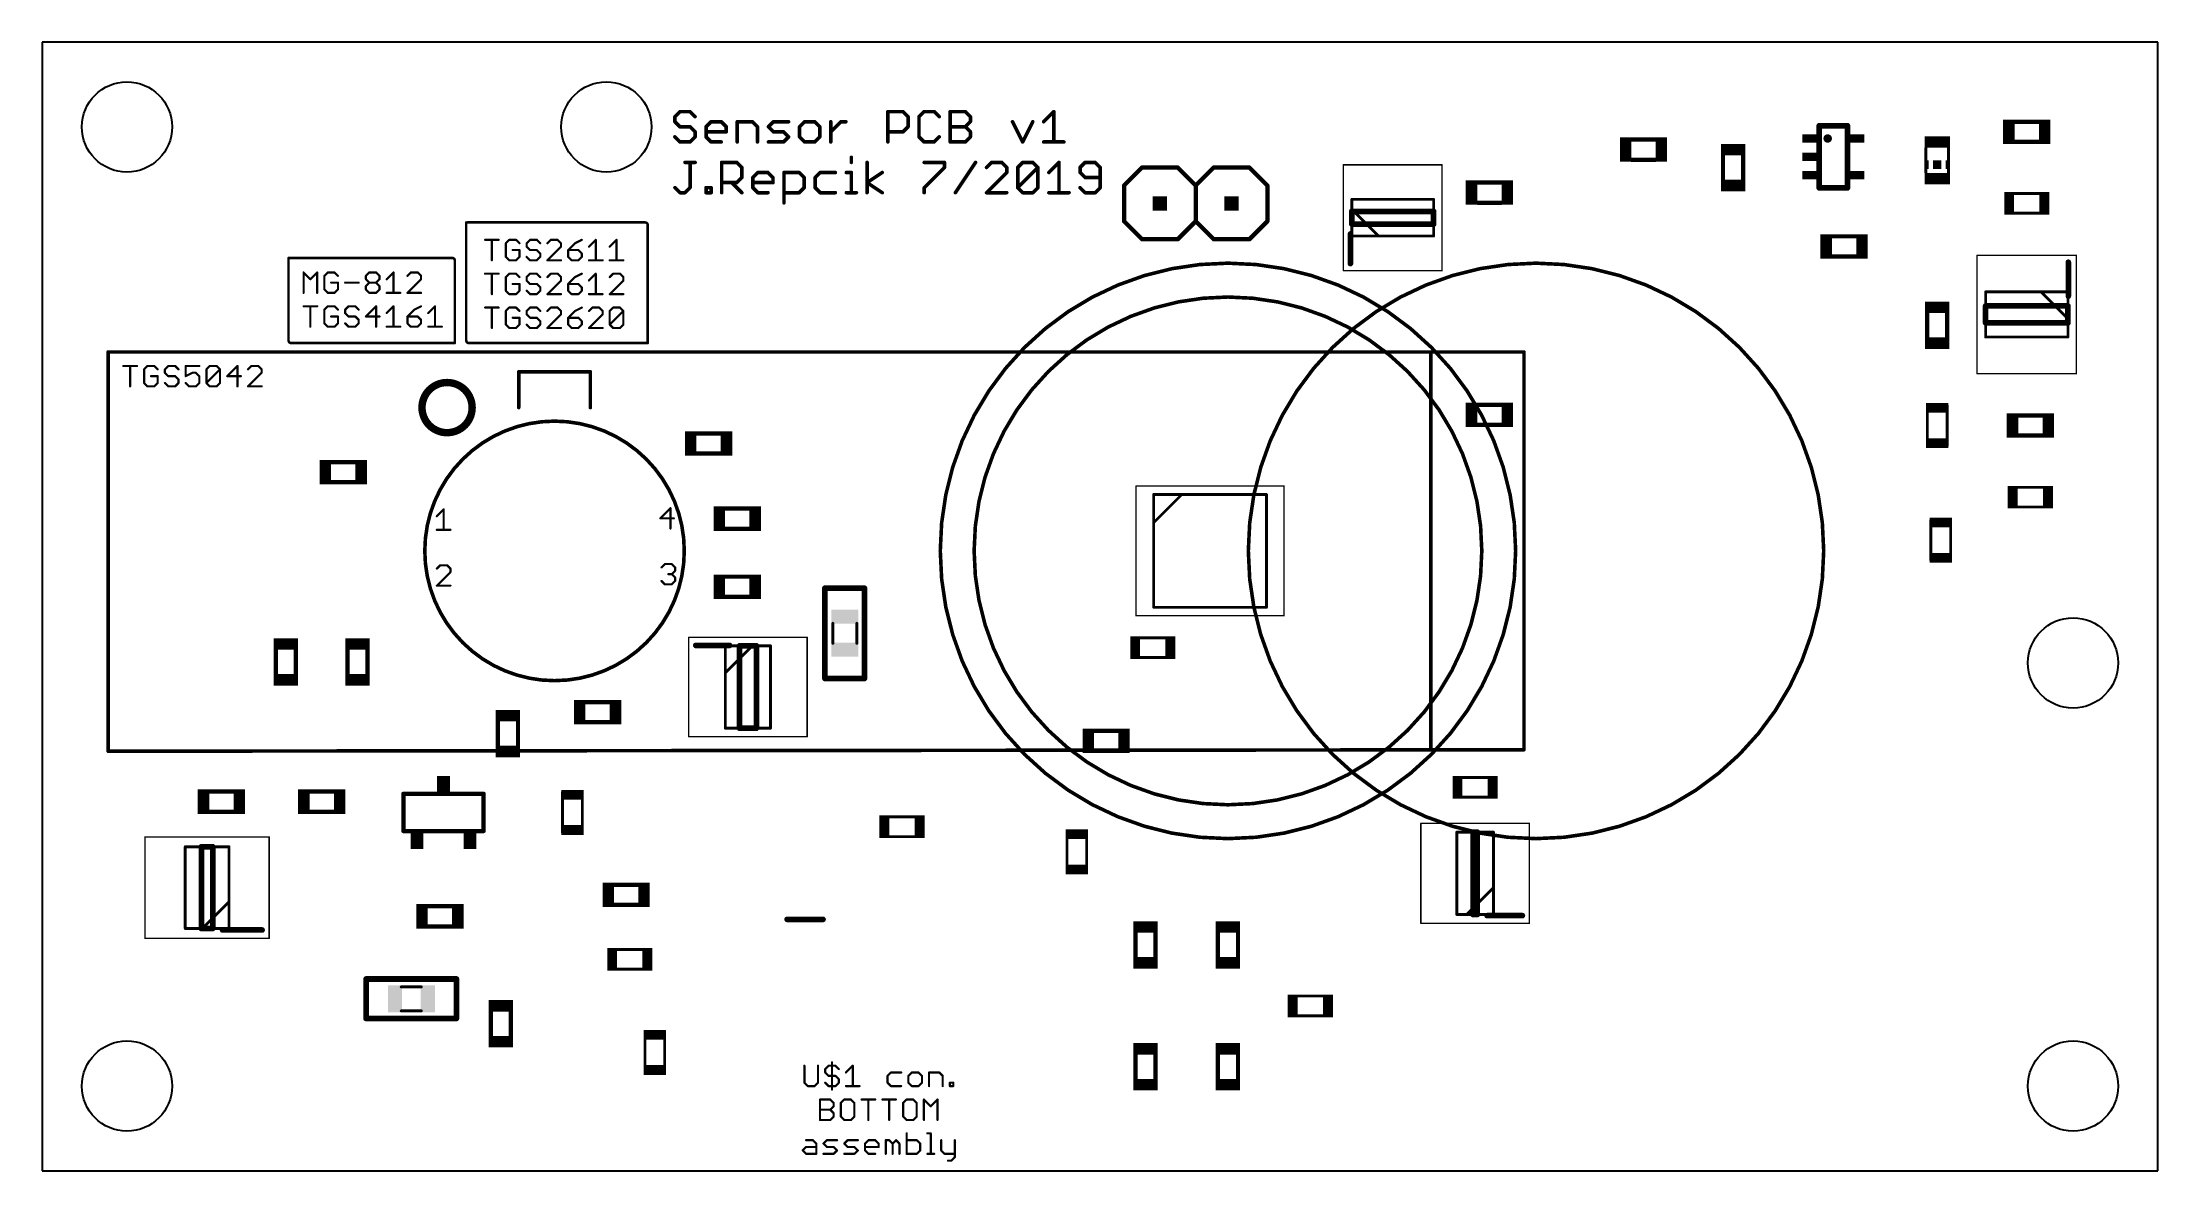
# Model space of a CAD drawing. Extents: x 0 to 2.95, y 0 to 1.57.
import ezdxf

# ---------------------------------------------------------------- set-up
doc = ezdxf.new("R2010")
doc.units = 0
for name, color, linetype in [('20', 7, 'CONTINUOUS'), ('21', 253, 'CONTINUOUS'), ('51', 253, 'CONTINUOUS')]:
    doc.layers.add(name, color=color, linetype=linetype)

# ---------------------------------------------------------------- blocks, each defined once
blk = doc.blocks.new('RECT')
blk.add_solid([(-0.5, -0.5), (0.5, -0.5), (-0.5, 0.5), (0.5, 0.5)])

msp = doc.modelspace()

# ---------------------------------------------------------------- linework, layer by layer
at = {"layer": '20'}
for p, q in [((2.952756, 1.574803), (0, 1.574803)), ((0, 1.574803), (0, 0)), ((2.952756, 0), (2.952756, 1.574803)), ((0, 0), (2.952756, 0))]:
    msp.add_line(p, q, dxfattribs=at)
for centre in [(0.11811, 1.456693), (0.787402, 1.456693), (2.834646, 0.708661), (0.11811, 0.11811), (2.834646, 0.11811)]:
    msp.add_circle(centre, 0.062992, dxfattribs=at)
at = {"layer": '21'}
for points, const_width in [([(2.480315, 1.458307), (2.519685, 1.458307)], 0.008), ([(1.535, 1.4), (1.51, 1.375)], 0.006), ([(1.535, 1.4), (1.585, 1.4)], 0.006), ([(1.585, 1.4), (1.61, 1.375)], 0.006), ([(1.61, 1.375), (1.635, 1.4)], 0.006), ([(1.635, 1.4), (1.685, 1.4)], 0.006), ([(1.685, 1.4), (1.71, 1.375)], 0.006), ([(1.51, 1.375), (1.51, 1.325)], 0.006), ([(1.61, 1.375), (1.61, 1.325)], 0.006), ([(1.71, 1.375), (1.71, 1.325)], 0.006), ([(2.519685, 1.371693), (2.480315, 1.371693)], 0.008), ([(1.827913, 1.321142), (1.827913, 1.338858)], 0.007874), ([(1.827913, 1.338858), (1.942087, 1.338858)], 0.007874), ([(1.942087, 1.338858), (1.942087, 1.321142)], 0.007874), ([(1.51, 1.325), (1.535, 1.3)], 0.006), ([(1.585, 1.3), (1.535, 1.3)], 0.006), ([(1.61, 1.325), (1.585, 1.3)], 0.006), ([(1.635, 1.3), (1.61, 1.325)], 0.006), ([(1.685, 1.3), (1.635, 1.3)], 0.006), ([(1.71, 1.325), (1.685, 1.3)], 0.006), ([(1.825945, 1.266024), (1.825945, 1.307362)], 0.007874), ([(1.942087, 1.321142), (1.827913, 1.321142)], 0.007874), ([(2.828071, 1.267835), (2.828071, 1.220591)], 0.007874), ([(2.71252, 1.183189), (2.71252, 1.206811)], 0.007874), ([(2.71252, 1.206811), (2.82748, 1.206811)], 0.007874), ([(2.82748, 1.206811), (2.82748, 1.183189)], 0.007874), ([(2.82748, 1.183189), (2.71252, 1.183189)], 0.007874), ([(0.091811, 0.587441), (0.091811, 1.142559)], 0.005), ([(0.091811, 1.142559), (2.068189, 1.142559)], 0.005), ([(1.938268, 1.140591), (1.938268, 0.589409)], 0.005), ([(2.068189, 0.587441), (2.068189, 1.142559)], 0.005), ([(0.665, 1.065), (0.665, 1.115)], 0.005), ([(1.092441, 0.687008), (1.092441, 0.812992)], 0.008), ([(1.092441, 0.812992), (1.147559, 0.812992)], 0.008), ([(1.147559, 0.812992), (1.147559, 0.687008)], 0.008), ([(0.912165, 0.733071), (0.959409, 0.733071)], 0.007874), ([(0.973189, 0.73248), (0.996811, 0.73248)], 0.007874), ([(0.973189, 0.61752), (0.973189, 0.73248)], 0.007874), ([(0.996811, 0.73248), (0.996811, 0.61752)], 0.007874), ([(1.147559, 0.687008), (1.092441, 0.687008)], 0.008), ([(0.996811, 0.61752), (0.973189, 0.61752)], 0.007874), ([(0.091811, 0.585472), (2.068189, 0.587441)], 0.005), ([(1.997047, 0.35752), (1.997047, 0.47248)], 0.007874), ([(1.997047, 0.47248), (2.002953, 0.47248)], 0.007874), ([(2.002953, 0.47248), (2.002953, 0.35752)], 0.007874), ([(0.222126, 0.337913), (0.222126, 0.452087)], 0.007874), ([(0.222126, 0.452087), (0.237874, 0.452087)], 0.007874), ([(0.237874, 0.452087), (0.237874, 0.337913)], 0.007874), ([(1.039724, 0.350748), (1.089724, 0.350748)], 0.008), ([(2.002953, 0.35752), (1.997047, 0.35752)], 0.007874), ([(2.065945, 0.355945), (2.016732, 0.355945)], 0.007874), ([(0.237874, 0.337913), (0.222126, 0.337913)], 0.007874), ([(0.306772, 0.335945), (0.251654, 0.335945)], 0.007874), ([(0.452008, 0.212441), (0.452008, 0.267559)], 0.008), ([(0.452008, 0.267559), (0.577992, 0.267559)], 0.008), ([(0.577992, 0.267559), (0.577992, 0.212441)], 0.008), ([(0.577992, 0.212441), (0.452008, 0.212441)], 0.008)]:
    msp.add_lwpolyline(points, dxfattribs=dict(at, const_width=const_width))
for points, const_width in [([(2.480315, 1.460307, 1), (2.480315, 1.456307)], 0.004), ([(2.519685, 1.456307, 1), (2.519685, 1.460307)], 0.004), ([(2.492126, 1.437638, 1), (2.492126, 1.443543, 1), (2.492126, 1.437638)], 0.005906), ([(1.535, 1.4015, 1), (1.535, 1.3985)], 0.003), ([(1.536061, 1.398939, 1), (1.533939, 1.401061)], 0.003), ([(1.586061, 1.401061, 1), (1.583939, 1.398939)], 0.003), ([(1.585, 1.3985, 1), (1.585, 1.4015)], 0.003), ([(1.635, 1.4015, 1), (1.635, 1.3985)], 0.003), ([(1.636061, 1.398939, 1), (1.633939, 1.401061)], 0.003), ([(1.686061, 1.401061, 1), (1.683939, 1.398939)], 0.003), ([(1.685, 1.3985, 1), (1.685, 1.4015)], 0.003), ([(1.5115, 1.375, 1), (1.5085, 1.375)], 0.003), ([(1.508939, 1.376061, 1), (1.511061, 1.373939)], 0.003), ([(1.6115, 1.375, 1), (1.6085, 1.375)], 0.003), ([(1.608939, 1.376061, 1), (1.611061, 1.373939)], 0.003), ([(1.608939, 1.373939, 1), (1.611061, 1.376061)], 0.003), ([(1.7115, 1.375, 1), (1.7085, 1.375)], 0.003), ([(1.708939, 1.373939, 1), (1.711061, 1.376061)], 0.003), ([(2.480315, 1.373693, 1), (2.480315, 1.369693)], 0.004), ([(2.519685, 1.369693, 1), (2.519685, 1.373693)], 0.004), ([(1.827913, 1.340827, 1), (1.827913, 1.33689)], 0.003937), ([(1.829882, 1.338858, 1), (1.825945, 1.338858)], 0.003937), ([(1.944055, 1.338858, 1), (1.940118, 1.338858)], 0.003937), ([(1.942087, 1.33689, 1), (1.942087, 1.340827)], 0.003937), ([(1.511061, 1.326061, 1), (1.508939, 1.323939)], 0.003), ([(1.5085, 1.325, 1), (1.5115, 1.325)], 0.003), ([(1.535, 1.3015, 1), (1.535, 1.2985)], 0.003), ([(1.533939, 1.298939, 1), (1.536061, 1.301061)], 0.003), ([(1.583939, 1.301061, 1), (1.586061, 1.298939)], 0.003), ([(1.585, 1.2985, 1), (1.585, 1.3015)], 0.003), ([(1.611061, 1.326061, 1), (1.608939, 1.323939)], 0.003), ([(1.6085, 1.325, 1), (1.6115, 1.325)], 0.003), ([(1.611061, 1.323939, 1), (1.608939, 1.326061)], 0.003), ([(1.635, 1.3015, 1), (1.635, 1.2985)], 0.003), ([(1.633939, 1.298939, 1), (1.636061, 1.301061)], 0.003), ([(1.683939, 1.301061, 1), (1.686061, 1.298939)], 0.003), ([(1.685, 1.2985, 1), (1.685, 1.3015)], 0.003), ([(1.7085, 1.325, 1), (1.7115, 1.325)], 0.003), ([(1.711061, 1.323939, 1), (1.708939, 1.326061)], 0.003), ([(1.827913, 1.307362, 1), (1.823976, 1.307362)], 0.003937), ([(1.827913, 1.32311, 1), (1.827913, 1.319173)], 0.003937), ([(1.825945, 1.321142, 1), (1.829882, 1.321142)], 0.003937), ([(1.940118, 1.321142, 1), (1.944055, 1.321142)], 0.003937), ([(1.942087, 1.319173, 1), (1.942087, 1.32311)], 0.003937), ([(2.830039, 1.267835, 1), (2.826102, 1.267835)], 0.003937), ([(1.655, 0.463425, 1), (1.655, 1.266575, 1), (1.655, 0.463425)], 0.005), ([(2.085, 0.463425, 1), (2.085, 1.266575, 1), (2.085, 0.463425)], 0.005), ([(1.823976, 1.266024, 1), (1.827913, 1.266024)], 0.003937), ([(1.655, 0.510669, 1), (1.655, 1.219331, 1), (1.655, 0.510669)], 0.005), ([(2.71252, 1.20878, 1), (2.71252, 1.204843)], 0.003937), ([(2.714488, 1.206811, 1), (2.710551, 1.206811)], 0.003937), ([(2.829449, 1.206811, 1), (2.825512, 1.206811)], 0.003937), ([(2.826102, 1.220591, 1), (2.830039, 1.220591)], 0.003937), ([(2.82748, 1.204843, 1), (2.82748, 1.20878)], 0.003937), ([(2.71252, 1.185157, 1), (2.71252, 1.18122)], 0.003937), ([(2.710551, 1.183189, 1), (2.714488, 1.183189)], 0.003937), ([(2.825512, 1.183189, 1), (2.829449, 1.183189)], 0.003937), ([(2.82748, 1.18122, 1), (2.82748, 1.185157)], 0.003937), ([(0.093061, 1.142559, 1), (0.090561, 1.142559)], 0.0025), ([(0.091811, 1.143809, 1), (0.091811, 1.141309)], 0.0025), ([(1.939518, 1.140591, 1), (1.937018, 1.140591)], 0.0025), ([(2.069439, 1.142559, 1), (2.066939, 1.142559)], 0.0025), ([(2.068189, 1.141309, 1), (2.068189, 1.143809)], 0.0025), ([(0.565, 1.059822, 1), (0.565, 1.070178, 1), (0.565, 1.059822)], 0.07), ([(0.66625, 1.115, 1), (0.66375, 1.115)], 0.0025), ([(0.66375, 1.065, 1), (0.66625, 1.065)], 0.0025), ([(0.715, 0.683898, 1), (0.715, 1.046102, 1), (0.715, 0.683898)], 0.005), ([(1.094441, 0.812992, 1), (1.090441, 0.812992)], 0.004), ([(1.092441, 0.814992, 1), (1.092441, 0.810992)], 0.004), ([(1.149559, 0.812992, 1), (1.145559, 0.812992)], 0.004), ([(1.147559, 0.810992, 1), (1.147559, 0.814992)], 0.004), ([(0.912165, 0.735039, 1), (0.912165, 0.731102)], 0.003937), ([(0.959409, 0.731102, 1), (0.959409, 0.735039)], 0.003937), ([(0.975157, 0.73248, 1), (0.97122, 0.73248)], 0.003937), ([(0.973189, 0.734449, 1), (0.973189, 0.730512)], 0.003937), ([(0.99878, 0.73248, 1), (0.994843, 0.73248)], 0.003937), ([(0.996811, 0.730512, 1), (0.996811, 0.734449)], 0.003937), ([(1.092441, 0.689008, 1), (1.092441, 0.685008)], 0.004), ([(1.090441, 0.687008, 1), (1.094441, 0.687008)], 0.004), ([(1.145559, 0.687008, 1), (1.149559, 0.687008)], 0.004), ([(1.147559, 0.685008, 1), (1.147559, 0.689008)], 0.004), ([(0.973189, 0.619488, 1), (0.973189, 0.615551)], 0.003937), ([(0.996811, 0.615551, 1), (0.996811, 0.619488)], 0.003937), ([(0.97122, 0.61752, 1), (0.975157, 0.61752)], 0.003937), ([(0.994843, 0.61752, 1), (0.99878, 0.61752)], 0.003937), ([(1.937018, 0.589409, 1), (1.939518, 0.589409)], 0.0025), ([(0.090561, 0.587441, 1), (0.093061, 0.587441)], 0.0025), ([(0.09181, 0.586722, 1), (0.091812, 0.584222)], 0.0025), ([(2.066939, 0.587441, 1), (2.069439, 0.587441)], 0.0025), ([(2.06819, 0.586191, 1), (2.068188, 0.588691)], 0.0025), ([(1.997047, 0.474449, 1), (1.997047, 0.470512)], 0.003937), ([(1.999016, 0.47248, 1), (1.995079, 0.47248)], 0.003937), ([(2.004921, 0.47248, 1), (2.000984, 0.47248)], 0.003937), ([(2.002953, 0.470512, 1), (2.002953, 0.474449)], 0.003937), ([(0.224094, 0.452087, 1), (0.220157, 0.452087)], 0.003937), ([(0.222126, 0.454055, 1), (0.222126, 0.450118)], 0.003937), ([(0.239843, 0.452087, 1), (0.235906, 0.452087)], 0.003937), ([(0.237874, 0.450118, 1), (0.237874, 0.454055)], 0.003937), ([(1.039724, 0.352748, 1), (1.039724, 0.348748)], 0.004), ([(1.089724, 0.348748, 1), (1.089724, 0.352748)], 0.004), ([(1.997047, 0.359488, 1), (1.997047, 0.355551)], 0.003937), ([(1.995079, 0.35752, 1), (1.999016, 0.35752)], 0.003937), ([(2.000984, 0.35752, 1), (2.004921, 0.35752)], 0.003937), ([(2.002953, 0.355551, 1), (2.002953, 0.359488)], 0.003937), ([(2.016732, 0.357913, 1), (2.016732, 0.353976)], 0.003937), ([(2.065945, 0.353976, 1), (2.065945, 0.357913)], 0.003937), ([(0.220157, 0.337913, 1), (0.224094, 0.337913)], 0.003937), ([(0.222126, 0.339882, 1), (0.222126, 0.335945)], 0.003937), ([(0.235906, 0.337913, 1), (0.239843, 0.337913)], 0.003937), ([(0.237874, 0.335945, 1), (0.237874, 0.339882)], 0.003937), ([(0.251654, 0.337913, 1), (0.251654, 0.333976)], 0.003937), ([(0.306772, 0.333976, 1), (0.306772, 0.337913)], 0.003937), ([(0.454008, 0.267559, 1), (0.450008, 0.267559)], 0.004), ([(0.452008, 0.269559, 1), (0.452008, 0.265559)], 0.004), ([(0.579992, 0.267559, 1), (0.575992, 0.267559)], 0.004), ([(0.577992, 0.265559, 1), (0.577992, 0.269559)], 0.004), ([(0.452008, 0.214441, 1), (0.452008, 0.210441)], 0.004), ([(0.450008, 0.212441, 1), (0.454008, 0.212441)], 0.004), ([(0.575992, 0.212441, 1), (0.579992, 0.212441)], 0.004), ([(0.577992, 0.210441, 1), (0.577992, 0.214441)], 0.004)]:
    msp.add_lwpolyline(points, format="xyb", dxfattribs=dict(at, const_width=const_width))
at = {"layer": '51'}
for points, const_width in [([(0.890058, 1.478048), (0.883012, 1.471001)], 0.005), ([(0.904152, 1.478048), (0.890058, 1.478048)], 0.005), ([(0.911199, 1.471001), (0.904152, 1.478048)], 0.005), ([(1.180273, 1.435768), (1.180273, 1.478048)], 0.005), ([(1.180273, 1.478048), (1.201414, 1.478048)], 0.005), ([(1.201414, 1.478048), (1.20846, 1.471001)], 0.005), ([(1.230822, 1.478048), (1.223775, 1.471001)], 0.005), ([(1.244915, 1.478048), (1.230822, 1.478048)], 0.005), ([(1.251962, 1.471001), (1.244915, 1.478048)], 0.005), ([(1.267277, 1.435768), (1.267277, 1.478048)], 0.005), ([(1.267277, 1.478048), (1.288417, 1.478048)], 0.005), ([(1.288417, 1.478048), (1.295464, 1.471001)], 0.005), ([(1.397782, 1.463954), (1.411875, 1.478048)], 0.005), ([(1.411875, 1.478048), (1.411875, 1.435768)], 0.005), ([(0.883012, 1.471001), (0.883012, 1.463954)], 0.005), ([(0.883012, 1.463954), (0.890058, 1.456908)], 0.005), ([(0.890058, 1.456908), (0.904152, 1.456908)], 0.005), ([(0.904152, 1.456908), (0.911199, 1.449861)], 0.005), ([(0.911199, 1.449861), (0.911199, 1.442814)], 0.005), ([(0.926514, 1.456908), (0.93356, 1.463954)], 0.005), ([(0.926514, 1.442814), (0.926514, 1.456908)], 0.005), ([(0.9547, 1.449861), (0.926514, 1.449861)], 0.005), ([(0.93356, 1.463954), (0.947654, 1.463954)], 0.005), ([(0.947654, 1.463954), (0.9547, 1.456908)], 0.005), ([(0.9547, 1.456908), (0.9547, 1.449861)], 0.005), ([(0.970015, 1.435768), (0.970015, 1.463954)], 0.005), ([(0.970015, 1.463954), (0.991155, 1.463954)], 0.005), ([(0.991155, 1.463954), (0.998202, 1.456908)], 0.005), ([(0.998202, 1.456908), (0.998202, 1.435768)], 0.005), ([(1.013517, 1.456908), (1.020564, 1.463954)], 0.005), ([(1.020564, 1.449861), (1.013517, 1.456908)], 0.005), ([(1.020564, 1.463954), (1.041704, 1.463954)], 0.005), ([(1.034657, 1.449861), (1.020564, 1.449861)], 0.005), ([(1.041704, 1.442814), (1.034657, 1.449861)], 0.005), ([(1.064065, 1.463954), (1.057019, 1.456908)], 0.005), ([(1.057019, 1.456908), (1.057019, 1.442814)], 0.005), ([(1.078159, 1.463954), (1.064065, 1.463954)], 0.005), ([(1.085205, 1.456908), (1.078159, 1.463954)], 0.005), ([(1.085205, 1.442814), (1.085205, 1.456908)], 0.005), ([(1.10052, 1.435768), (1.10052, 1.463954)], 0.005), ([(1.10052, 1.449861), (1.114614, 1.463954)], 0.005), ([(1.114614, 1.463954), (1.12166, 1.463954)], 0.005), ([(1.201414, 1.449861), (1.180273, 1.449861)], 0.005), ([(1.20846, 1.456908), (1.201414, 1.449861)], 0.005), ([(1.20846, 1.471001), (1.20846, 1.456908)], 0.005), ([(1.223775, 1.471001), (1.223775, 1.442814)], 0.005), ([(1.267277, 1.456908), (1.288417, 1.456908)], 0.005), ([(1.295464, 1.463954), (1.288417, 1.456908)], 0.005), ([(1.288417, 1.456908), (1.295464, 1.449861)], 0.005), ([(1.295464, 1.471001), (1.295464, 1.463954)], 0.005), ([(1.295464, 1.449861), (1.295464, 1.442814)], 0.005), ([(1.35428, 1.463954), (1.368374, 1.435768)], 0.005), ([(1.368374, 1.435768), (1.382467, 1.463954)], 0.005), ([(2.480315, 1.371693), (2.480315, 1.458307)], 0.008), ([(2.519685, 1.458307), (2.519685, 1.371693)], 0.008), ([(2.787008, 1.464016), (2.752992, 1.464016)], 0.006), ([(0.890058, 1.435768), (0.883012, 1.442814)], 0.005), ([(0.904152, 1.435768), (0.890058, 1.435768)], 0.005), ([(0.911199, 1.442814), (0.904152, 1.435768)], 0.005), ([(0.93356, 1.435768), (0.926514, 1.442814)], 0.005), ([(0.947654, 1.435768), (0.93356, 1.435768)], 0.005), ([(1.013517, 1.435768), (1.034657, 1.435768)], 0.005), ([(1.034657, 1.435768), (1.041704, 1.442814)], 0.005), ([(1.057019, 1.442814), (1.064065, 1.435768)], 0.005), ([(1.064065, 1.435768), (1.078159, 1.435768)], 0.005), ([(1.078159, 1.435768), (1.085205, 1.442814)], 0.005), ([(1.223775, 1.442814), (1.230822, 1.435768)], 0.005), ([(1.230822, 1.435768), (1.244915, 1.435768)], 0.005), ([(1.244915, 1.435768), (1.251962, 1.442814)], 0.005), ([(1.288417, 1.435768), (1.267277, 1.435768)], 0.005), ([(1.295464, 1.442814), (1.288417, 1.435768)], 0.005), ([(1.397782, 1.435768), (1.425969, 1.435768)], 0.005), ([(2.252008, 1.439016), (2.217992, 1.439016)], 0.006), ([(2.345984, 1.417008), (2.345984, 1.382992)], 0.006), ([(2.374016, 1.382992), (2.374016, 1.417008)], 0.006), ([(2.629252, 1.392283), (2.629252, 1.427717)], 0.004), ([(2.660748, 1.392283), (2.660748, 1.427717)], 0.004), ([(2.752992, 1.435984), (2.787008, 1.435984)], 0.006), ([(0.897105, 1.407182), (0.911199, 1.407182)], 0.005), ([(0.904152, 1.371948), (0.904152, 1.407182)], 0.005), ([(0.948264, 1.364902), (0.948264, 1.407182)], 0.005), ([(0.948264, 1.407182), (0.969404, 1.407182)], 0.005), ([(0.969404, 1.407182), (0.976451, 1.400135)], 0.005), ([(0.976451, 1.386042), (0.969404, 1.378995)], 0.005), ([(0.976451, 1.400135), (0.976451, 1.386042)], 0.005), ([(0.991766, 1.386042), (0.998813, 1.393088)], 0.005), ([(0.991766, 1.371948), (0.991766, 1.386042)], 0.005), ([(0.998813, 1.393088), (1.012906, 1.393088)], 0.005), ([(1.012906, 1.393088), (1.019953, 1.386042)], 0.005), ([(1.019953, 1.386042), (1.019953, 1.378995)], 0.005), ([(1.035268, 1.350808), (1.035268, 1.393088)], 0.005), ([(1.035268, 1.393088), (1.056408, 1.393088)], 0.005), ([(1.056408, 1.393088), (1.063455, 1.386042)], 0.005), ([(1.063455, 1.386042), (1.063455, 1.371948)], 0.005), ([(1.085816, 1.393088), (1.07877, 1.386042)], 0.005), ([(1.07877, 1.386042), (1.07877, 1.371948)], 0.005), ([(1.106956, 1.393088), (1.085816, 1.393088)], 0.005), ([(1.122271, 1.393088), (1.129318, 1.393088)], 0.005), ([(1.129318, 1.414228), (1.129318, 1.407182)], 0.005), ([(1.129318, 1.393088), (1.129318, 1.364902)], 0.005), ([(1.151272, 1.364902), (1.151272, 1.407182)], 0.005), ([(1.151272, 1.378995), (1.172412, 1.393088)], 0.005), ([(1.231025, 1.407182), (1.259212, 1.407182)], 0.005), ([(1.259212, 1.400135), (1.231025, 1.371948)], 0.005), ([(1.259212, 1.407182), (1.259212, 1.400135)], 0.005), ([(1.274527, 1.364902), (1.302714, 1.407182)], 0.005), ([(1.325076, 1.407182), (1.318029, 1.400135)], 0.005), ([(1.318029, 1.364902), (1.346216, 1.393088)], 0.005), ([(1.339169, 1.407182), (1.325076, 1.407182)], 0.005), ([(1.346216, 1.400135), (1.339169, 1.407182)], 0.005), ([(1.346216, 1.393088), (1.346216, 1.400135)], 0.005), ([(1.361531, 1.400135), (1.368577, 1.407182)], 0.005), ([(1.361531, 1.371948), (1.361531, 1.400135)], 0.005), ([(1.361531, 1.371948), (1.389717, 1.400135)], 0.005), ([(1.368577, 1.407182), (1.382671, 1.407182)], 0.005), ([(1.382671, 1.407182), (1.389717, 1.400135)], 0.005), ([(1.389717, 1.400135), (1.389717, 1.371948)], 0.005), ([(1.405032, 1.393088), (1.419126, 1.407182)], 0.005), ([(1.419126, 1.407182), (1.419126, 1.364902)], 0.005), ([(1.455581, 1.407182), (1.448534, 1.400135)], 0.005), ([(1.448534, 1.400135), (1.448534, 1.393088)], 0.005), ([(1.448534, 1.393088), (1.455581, 1.386042)], 0.005), ([(1.469674, 1.407182), (1.455581, 1.407182)], 0.005), ([(1.455581, 1.386042), (1.476721, 1.386042)], 0.005), ([(1.476721, 1.400135), (1.469674, 1.407182)], 0.005), ([(1.476721, 1.371948), (1.476721, 1.400135)], 0.005), ([(1.816102, 1.256181), (1.816102, 1.403819)], 0.001969), ([(1.816102, 1.403819), (1.953898, 1.403819)], 0.001969), ([(1.953898, 1.403819), (1.953898, 1.256181)], 0.001969), ([(2.217992, 1.410984), (2.252008, 1.410984)], 0.006), ([(0.883012, 1.371948), (0.890058, 1.364902)], 0.005), ([(0.890058, 1.364902), (0.897105, 1.364902)], 0.005), ([(0.897105, 1.364902), (0.904152, 1.371948)], 0.005), ([(0.926514, 1.364902), (0.926514, 1.371948)], 0.005), ([(0.926514, 1.371948), (0.93356, 1.371948)], 0.005), ([(0.93356, 1.364902), (0.926514, 1.364902)], 0.005), ([(0.93356, 1.371948), (0.93356, 1.364902)], 0.005), ([(0.969404, 1.378995), (0.948264, 1.378995)], 0.005), ([(0.962358, 1.378995), (0.976451, 1.364902)], 0.005), ([(1.019953, 1.378995), (0.991766, 1.378995)], 0.005), ([(0.998813, 1.364902), (0.991766, 1.371948)], 0.005), ([(1.012906, 1.364902), (0.998813, 1.364902)], 0.005), ([(1.056408, 1.364902), (1.035268, 1.364902)], 0.005), ([(1.063455, 1.371948), (1.056408, 1.364902)], 0.005), ([(1.07877, 1.371948), (1.085816, 1.364902)], 0.005), ([(1.085816, 1.364902), (1.106956, 1.364902)], 0.005), ([(1.122271, 1.364902), (1.136365, 1.364902)], 0.005), ([(1.172412, 1.364902), (1.151272, 1.378995)], 0.005), ([(1.231025, 1.371948), (1.231025, 1.364902)], 0.005), ([(1.346216, 1.364902), (1.318029, 1.364902)], 0.005), ([(1.368577, 1.364902), (1.361531, 1.371948)], 0.005), ([(1.382671, 1.364902), (1.368577, 1.364902)], 0.005), ([(1.389717, 1.371948), (1.382671, 1.364902)], 0.005), ([(1.405032, 1.364902), (1.433219, 1.364902)], 0.005), ([(1.448534, 1.371948), (1.455581, 1.364902)], 0.005), ([(1.455581, 1.364902), (1.469674, 1.364902)], 0.005), ([(1.469674, 1.364902), (1.476721, 1.371948)], 0.005), ([(2.037008, 1.379016), (2.002992, 1.379016)], 0.006), ([(2.741457, 1.36378), (2.798543, 1.36378)], 0.004), ([(1.827913, 1.304409), (1.827913, 1.355591)], 0.003937), ([(1.827913, 1.355591), (1.942087, 1.355591)], 0.003937), ([(1.865315, 1.304409), (1.827913, 1.341811)], 0.003937), ([(1.942087, 1.355591), (1.942087, 1.304409)], 0.003937), ([(2.002992, 1.350984), (2.037008, 1.350984)], 0.006), ([(2.798543, 1.33622), (2.741457, 1.33622)], 0.004), ([(0.591732, 1.158661), (0.591732, 1.323425)], 0.003543), ([(0.593504, 1.323425), (0.841535, 1.323425)], 0.003543), ([(0.618035, 1.299115), (0.637049, 1.299115)], 0.003), ([(0.627542, 1.270594), (0.627542, 1.299115)], 0.003), ([(0.65179, 1.299115), (0.647037, 1.294361)], 0.003), ([(0.661297, 1.299115), (0.65179, 1.299115)], 0.003), ([(0.66605, 1.294361), (0.661297, 1.299115)], 0.003), ([(0.680791, 1.299115), (0.676038, 1.294361)], 0.003), ([(0.690298, 1.299115), (0.680791, 1.299115)], 0.003), ([(0.695051, 1.294361), (0.690298, 1.299115)], 0.003), ([(0.709792, 1.299115), (0.705039, 1.294361)], 0.003), ([(0.719299, 1.299115), (0.709792, 1.299115)], 0.003), ([(0.724052, 1.294361), (0.719299, 1.299115)], 0.003), ([(0.753053, 1.299115), (0.743547, 1.294361)], 0.003), ([(0.763041, 1.289608), (0.772548, 1.299115)], 0.003), ([(0.772548, 1.299115), (0.772548, 1.270594)], 0.003), ([(0.792042, 1.289608), (0.801549, 1.299115)], 0.003), ([(0.801549, 1.299115), (0.801549, 1.270594)], 0.003), ([(0.845079, 1.319882), (0.845079, 1.155118)], 0.003543), ([(1.942087, 1.304409), (1.827913, 1.304409)], 0.003937), ([(2.532008, 1.304016), (2.497992, 1.304016)], 0.006), ([(0.343701, 1.273819), (0.572244, 1.273819)], 0.003543), ([(0.343701, 1.158661), (0.343701, 1.273819)], 0.003543), ([(0.575787, 1.270276), (0.575787, 1.155118)], 0.003543), ([(0.647037, 1.294361), (0.647037, 1.275348)], 0.003), ([(0.647037, 1.275348), (0.65179, 1.270594)], 0.003), ([(0.65179, 1.270594), (0.661297, 1.270594)], 0.003), ([(0.66605, 1.284855), (0.656543, 1.284855)], 0.003), ([(0.661297, 1.270594), (0.66605, 1.275348)], 0.003), ([(0.66605, 1.275348), (0.66605, 1.284855)], 0.003), ([(0.676038, 1.294361), (0.676038, 1.289608)], 0.003), ([(0.676038, 1.289608), (0.680791, 1.284855)], 0.003), ([(0.680791, 1.270594), (0.676038, 1.275348)], 0.003), ([(0.680791, 1.284855), (0.690298, 1.284855)], 0.003), ([(0.690298, 1.270594), (0.680791, 1.270594)], 0.003), ([(0.690298, 1.284855), (0.695051, 1.280101)], 0.003), ([(0.695051, 1.275348), (0.690298, 1.270594)], 0.003), ([(0.695051, 1.280101), (0.695051, 1.275348)], 0.003), ([(0.705039, 1.270594), (0.724052, 1.289608)], 0.003), ([(0.724052, 1.270594), (0.705039, 1.270594)], 0.003), ([(0.724052, 1.289608), (0.724052, 1.294361)], 0.003), ([(0.743547, 1.294361), (0.73404, 1.284855)], 0.003), ([(0.73404, 1.284855), (0.73404, 1.275348)], 0.003), ([(0.7483, 1.284855), (0.73404, 1.284855)], 0.003), ([(0.73404, 1.275348), (0.738793, 1.270594)], 0.003), ([(0.738793, 1.270594), (0.7483, 1.270594)], 0.003), ([(0.753053, 1.280101), (0.7483, 1.284855)], 0.003), ([(0.7483, 1.270594), (0.753053, 1.275348)], 0.003), ([(0.753053, 1.275348), (0.753053, 1.280101)], 0.003), ([(0.763041, 1.270594), (0.782055, 1.270594)], 0.003), ([(0.792042, 1.270594), (0.811056, 1.270594)], 0.003), ([(2.497992, 1.275984), (2.532008, 1.275984)], 0.006), ([(2.700709, 1.112323), (2.700709, 1.277677)], 0.001969), ([(2.700709, 1.277677), (2.839291, 1.277677)], 0.001969), ([(2.839291, 1.277677), (2.839291, 1.112323)], 0.001969), ([(0.364689, 1.225122), (0.364689, 1.253642)], 0.003), ([(0.364689, 1.253642), (0.374196, 1.244136)], 0.003), ([(0.374196, 1.244136), (0.383703, 1.253642)], 0.003), ([(0.383703, 1.253642), (0.383703, 1.225122)], 0.003), ([(0.398443, 1.253642), (0.39369, 1.248889)], 0.003), ([(0.39369, 1.248889), (0.39369, 1.229875)], 0.003), ([(0.40795, 1.253642), (0.398443, 1.253642)], 0.003), ([(0.412704, 1.239382), (0.403197, 1.239382)], 0.003), ([(0.412704, 1.248889), (0.40795, 1.253642)], 0.003), ([(0.412704, 1.229875), (0.412704, 1.239382)], 0.003), ([(0.422691, 1.239382), (0.441705, 1.239382)], 0.003), ([(0.451692, 1.248889), (0.456446, 1.253642)], 0.003), ([(0.451692, 1.244136), (0.451692, 1.248889)], 0.003), ([(0.456446, 1.239382), (0.451692, 1.244136)], 0.003), ([(0.451692, 1.234629), (0.456446, 1.239382)], 0.003), ([(0.456446, 1.253642), (0.465953, 1.253642)], 0.003), ([(0.456446, 1.239382), (0.465953, 1.239382)], 0.003), ([(0.465953, 1.253642), (0.470706, 1.248889)], 0.003), ([(0.470706, 1.244136), (0.465953, 1.239382)], 0.003), ([(0.465953, 1.239382), (0.470706, 1.234629)], 0.003), ([(0.470706, 1.248889), (0.470706, 1.244136)], 0.003), ([(0.480693, 1.244136), (0.4902, 1.253642)], 0.003), ([(0.4902, 1.253642), (0.4902, 1.225122)], 0.003), ([(0.514448, 1.253642), (0.509695, 1.248889)], 0.003), ([(0.509695, 1.225122), (0.528708, 1.244136)], 0.003), ([(0.523955, 1.253642), (0.514448, 1.253642)], 0.003), ([(0.528708, 1.248889), (0.523955, 1.253642)], 0.003), ([(0.528708, 1.244136), (0.528708, 1.248889)], 0.003), ([(0.618035, 1.251871), (0.637049, 1.251871)], 0.003), ([(0.627542, 1.22335), (0.627542, 1.251871)], 0.003), ([(0.65179, 1.251871), (0.647037, 1.247117)], 0.003), ([(0.647037, 1.247117), (0.647037, 1.228104)], 0.003), ([(0.661297, 1.251871), (0.65179, 1.251871)], 0.003), ([(0.66605, 1.247117), (0.661297, 1.251871)], 0.003), ([(0.680791, 1.251871), (0.676038, 1.247117)], 0.003), ([(0.676038, 1.247117), (0.676038, 1.242364)], 0.003), ([(0.676038, 1.242364), (0.680791, 1.237611)], 0.003), ([(0.690298, 1.251871), (0.680791, 1.251871)], 0.003), ([(0.695051, 1.247117), (0.690298, 1.251871)], 0.003), ([(0.709792, 1.251871), (0.705039, 1.247117)], 0.003), ([(0.705039, 1.22335), (0.724052, 1.242364)], 0.003), ([(0.719299, 1.251871), (0.709792, 1.251871)], 0.003), ([(0.724052, 1.247117), (0.719299, 1.251871)], 0.003), ([(0.724052, 1.242364), (0.724052, 1.247117)], 0.003), ([(0.743547, 1.247117), (0.73404, 1.237611)], 0.003), ([(0.753053, 1.251871), (0.743547, 1.247117)], 0.003), ([(0.763041, 1.242364), (0.772548, 1.251871)], 0.003), ([(0.772548, 1.251871), (0.772548, 1.22335)], 0.003), ([(0.796795, 1.251871), (0.792042, 1.247117)], 0.003), ([(0.792042, 1.22335), (0.811056, 1.242364)], 0.003), ([(0.806302, 1.251871), (0.796795, 1.251871)], 0.003), ([(0.811056, 1.247117), (0.806302, 1.251871)], 0.003), ([(0.811056, 1.242364), (0.811056, 1.247117)], 0.003), ([(1.953898, 1.256181), (1.816102, 1.256181)], 0.001969), ([(0.39369, 1.229875), (0.398443, 1.225122)], 0.003), ([(0.398443, 1.225122), (0.40795, 1.225122)], 0.003), ([(0.40795, 1.225122), (0.412704, 1.229875)], 0.003), ([(0.451692, 1.229875), (0.451692, 1.234629)], 0.003), ([(0.456446, 1.225122), (0.451692, 1.229875)], 0.003), ([(0.465953, 1.225122), (0.456446, 1.225122)], 0.003), ([(0.470706, 1.229875), (0.465953, 1.225122)], 0.003), ([(0.470706, 1.234629), (0.470706, 1.229875)], 0.003), ([(0.480693, 1.225122), (0.499707, 1.225122)], 0.003), ([(0.528708, 1.225122), (0.509695, 1.225122)], 0.003), ([(0.647037, 1.228104), (0.65179, 1.22335)], 0.003), ([(0.65179, 1.22335), (0.661297, 1.22335)], 0.003), ([(0.66605, 1.237611), (0.656543, 1.237611)], 0.003), ([(0.661297, 1.22335), (0.66605, 1.228104)], 0.003), ([(0.66605, 1.228104), (0.66605, 1.237611)], 0.003), ([(0.680791, 1.22335), (0.676038, 1.228104)], 0.003), ([(0.680791, 1.237611), (0.690298, 1.237611)], 0.003), ([(0.690298, 1.22335), (0.680791, 1.22335)], 0.003), ([(0.690298, 1.237611), (0.695051, 1.232857)], 0.003), ([(0.695051, 1.228104), (0.690298, 1.22335)], 0.003), ([(0.695051, 1.232857), (0.695051, 1.228104)], 0.003), ([(0.724052, 1.22335), (0.705039, 1.22335)], 0.003), ([(0.73404, 1.237611), (0.73404, 1.228104)], 0.003), ([(0.7483, 1.237611), (0.73404, 1.237611)], 0.003), ([(0.73404, 1.228104), (0.738793, 1.22335)], 0.003), ([(0.738793, 1.22335), (0.7483, 1.22335)], 0.003), ([(0.753053, 1.232857), (0.7483, 1.237611)], 0.003), ([(0.7483, 1.22335), (0.753053, 1.228104)], 0.003), ([(0.753053, 1.228104), (0.753053, 1.232857)], 0.003), ([(0.763041, 1.22335), (0.782055, 1.22335)], 0.003), ([(0.811056, 1.22335), (0.792042, 1.22335)], 0.003), ([(2.71252, 1.163504), (2.71252, 1.226496)], 0.003937), ([(2.71252, 1.226496), (2.82748, 1.226496)], 0.003937), ([(2.790079, 1.226496), (2.82748, 1.189094)], 0.003937), ([(2.82748, 1.226496), (2.82748, 1.163504)], 0.003937), ([(0.364689, 1.206398), (0.383703, 1.206398)], 0.003), ([(0.374196, 1.177878), (0.374196, 1.206398)], 0.003), ([(0.398443, 1.206398), (0.39369, 1.201645)], 0.003), ([(0.39369, 1.201645), (0.39369, 1.182631)], 0.003), ([(0.39369, 1.182631), (0.398443, 1.177878)], 0.003), ([(0.40795, 1.206398), (0.398443, 1.206398)], 0.003), ([(0.412704, 1.192138), (0.403197, 1.192138)], 0.003), ([(0.412704, 1.201645), (0.40795, 1.206398)], 0.003), ([(0.40795, 1.177878), (0.412704, 1.182631)], 0.003), ([(0.412704, 1.182631), (0.412704, 1.192138)], 0.003), ([(0.427445, 1.206398), (0.422691, 1.201645)], 0.003), ([(0.422691, 1.201645), (0.422691, 1.196891)], 0.003), ([(0.422691, 1.196891), (0.427445, 1.192138)], 0.003), ([(0.427445, 1.177878), (0.422691, 1.182631)], 0.003), ([(0.436951, 1.206398), (0.427445, 1.206398)], 0.003), ([(0.427445, 1.192138), (0.436951, 1.192138)], 0.003), ([(0.441705, 1.201645), (0.436951, 1.206398)], 0.003), ([(0.436951, 1.192138), (0.441705, 1.187385)], 0.003), ([(0.441705, 1.182631), (0.436951, 1.177878)], 0.003), ([(0.441705, 1.187385), (0.441705, 1.182631)], 0.003), ([(0.465953, 1.206398), (0.451692, 1.192138)], 0.003), ([(0.451692, 1.192138), (0.470706, 1.192138)], 0.003), ([(0.465953, 1.177878), (0.465953, 1.206398)], 0.003), ([(0.480693, 1.196891), (0.4902, 1.206398)], 0.003), ([(0.4902, 1.206398), (0.4902, 1.177878)], 0.003), ([(0.519201, 1.201645), (0.509695, 1.192138)], 0.003), ([(0.509695, 1.192138), (0.509695, 1.182631)], 0.003), ([(0.523955, 1.192138), (0.509695, 1.192138)], 0.003), ([(0.509695, 1.182631), (0.514448, 1.177878)], 0.003), ([(0.528708, 1.206398), (0.519201, 1.201645)], 0.003), ([(0.528708, 1.187385), (0.523955, 1.192138)], 0.003), ([(0.523955, 1.177878), (0.528708, 1.182631)], 0.003), ([(0.528708, 1.182631), (0.528708, 1.187385)], 0.003), ([(0.538696, 1.196891), (0.548202, 1.206398)], 0.003), ([(0.548202, 1.206398), (0.548202, 1.177878)], 0.003), ([(0.618035, 1.204627), (0.637049, 1.204627)], 0.003), ([(0.627542, 1.176106), (0.627542, 1.204627)], 0.003), ([(0.65179, 1.204627), (0.647037, 1.199873)], 0.003), ([(0.647037, 1.199873), (0.647037, 1.18086)], 0.003), ([(0.647037, 1.18086), (0.65179, 1.176106)], 0.003), ([(0.661297, 1.204627), (0.65179, 1.204627)], 0.003), ([(0.66605, 1.190367), (0.656543, 1.190367)], 0.003), ([(0.66605, 1.199873), (0.661297, 1.204627)], 0.003), ([(0.661297, 1.176106), (0.66605, 1.18086)], 0.003), ([(0.66605, 1.18086), (0.66605, 1.190367)], 0.003), ([(0.680791, 1.204627), (0.676038, 1.199873)], 0.003), ([(0.676038, 1.199873), (0.676038, 1.19512)], 0.003), ([(0.676038, 1.19512), (0.680791, 1.190367)], 0.003), ([(0.680791, 1.176106), (0.676038, 1.18086)], 0.003), ([(0.690298, 1.204627), (0.680791, 1.204627)], 0.003), ([(0.680791, 1.190367), (0.690298, 1.190367)], 0.003), ([(0.695051, 1.199873), (0.690298, 1.204627)], 0.003), ([(0.690298, 1.190367), (0.695051, 1.185613)], 0.003), ([(0.695051, 1.18086), (0.690298, 1.176106)], 0.003), ([(0.695051, 1.185613), (0.695051, 1.18086)], 0.003), ([(0.709792, 1.204627), (0.705039, 1.199873)], 0.003), ([(0.705039, 1.176106), (0.724052, 1.19512)], 0.003), ([(0.719299, 1.204627), (0.709792, 1.204627)], 0.003), ([(0.724052, 1.199873), (0.719299, 1.204627)], 0.003), ([(0.724052, 1.19512), (0.724052, 1.199873)], 0.003), ([(0.743547, 1.199873), (0.73404, 1.190367)], 0.003), ([(0.73404, 1.190367), (0.73404, 1.18086)], 0.003), ([(0.7483, 1.190367), (0.73404, 1.190367)], 0.003), ([(0.73404, 1.18086), (0.738793, 1.176106)], 0.003), ([(0.753053, 1.204627), (0.743547, 1.199873)], 0.003), ([(0.753053, 1.185613), (0.7483, 1.190367)], 0.003), ([(0.7483, 1.176106), (0.753053, 1.18086)], 0.003), ([(0.753053, 1.18086), (0.753053, 1.185613)], 0.003), ([(0.767794, 1.204627), (0.763041, 1.199873)], 0.003), ([(0.763041, 1.176106), (0.782055, 1.19512)], 0.003), ([(0.777301, 1.204627), (0.767794, 1.204627)], 0.003), ([(0.782055, 1.199873), (0.777301, 1.204627)], 0.003), ([(0.782055, 1.19512), (0.782055, 1.199873)], 0.003), ([(0.792042, 1.199873), (0.796795, 1.204627)], 0.003), ([(0.792042, 1.18086), (0.792042, 1.199873)], 0.003), ([(0.792042, 1.18086), (0.811056, 1.199873)], 0.003), ([(0.796795, 1.176106), (0.792042, 1.18086)], 0.003), ([(0.796795, 1.204627), (0.806302, 1.204627)], 0.003), ([(0.806302, 1.204627), (0.811056, 1.199873)], 0.003), ([(0.811056, 1.18086), (0.806302, 1.176106)], 0.003), ([(0.811056, 1.199873), (0.811056, 1.18086)], 0.003), ([(2.630984, 1.197008), (2.630984, 1.162992)], 0.006), ([(2.659016, 1.162992), (2.659016, 1.197008)], 0.006), ([(0.575787, 1.155118), (0.347244, 1.155118)], 0.003543), ([(0.398443, 1.177878), (0.40795, 1.177878)], 0.003), ([(0.436951, 1.177878), (0.427445, 1.177878)], 0.003), ([(0.480693, 1.177878), (0.499707, 1.177878)], 0.003), ([(0.514448, 1.177878), (0.523955, 1.177878)], 0.003), ([(0.538696, 1.177878), (0.557709, 1.177878)], 0.003), ([(0.845079, 1.155118), (0.595276, 1.155118)], 0.003543), ([(0.65179, 1.176106), (0.661297, 1.176106)], 0.003), ([(0.690298, 1.176106), (0.680791, 1.176106)], 0.003), ([(0.724052, 1.176106), (0.705039, 1.176106)], 0.003), ([(0.738793, 1.176106), (0.7483, 1.176106)], 0.003), ([(0.782055, 1.176106), (0.763041, 1.176106)], 0.003), ([(0.806302, 1.176106), (0.796795, 1.176106)], 0.003), ([(2.82748, 1.163504), (2.71252, 1.163504)], 0.003937), ([(0.113114, 1.123131), (0.132128, 1.123131)], 0.003), ([(0.122621, 1.09461), (0.122621, 1.123131)], 0.003), ([(0.146869, 1.123131), (0.142115, 1.118377)], 0.003), ([(0.156375, 1.123131), (0.146869, 1.123131)], 0.003), ([(0.161129, 1.118377), (0.156375, 1.123131)], 0.003), ([(0.17587, 1.123131), (0.171116, 1.118377)], 0.003), ([(0.185377, 1.123131), (0.17587, 1.123131)], 0.003), ([(0.19013, 1.118377), (0.185377, 1.123131)], 0.003), ([(0.219131, 1.123131), (0.200117, 1.123131)], 0.003), ([(0.200117, 1.123131), (0.200117, 1.10887)], 0.003), ([(0.229119, 1.118377), (0.233872, 1.123131)], 0.003), ([(0.233872, 1.123131), (0.243379, 1.123131)], 0.003), ([(0.243379, 1.123131), (0.248132, 1.118377)], 0.003), ([(0.27238, 1.123131), (0.25812, 1.10887)], 0.003), ([(0.27238, 1.09461), (0.27238, 1.123131)], 0.003), ([(0.291874, 1.123131), (0.287121, 1.118377)], 0.003), ([(0.301381, 1.123131), (0.291874, 1.123131)], 0.003), ([(0.306134, 1.118377), (0.301381, 1.123131)], 0.003), ([(0.142115, 1.118377), (0.142115, 1.099364)], 0.003), ([(0.142115, 1.099364), (0.146869, 1.09461)], 0.003), ([(0.146869, 1.09461), (0.156375, 1.09461)], 0.003), ([(0.161129, 1.10887), (0.151622, 1.10887)], 0.003), ([(0.156375, 1.09461), (0.161129, 1.099364)], 0.003), ([(0.161129, 1.099364), (0.161129, 1.10887)], 0.003), ([(0.171116, 1.118377), (0.171116, 1.113624)], 0.003), ([(0.171116, 1.113624), (0.17587, 1.10887)], 0.003), ([(0.17587, 1.09461), (0.171116, 1.099364)], 0.003), ([(0.17587, 1.10887), (0.185377, 1.10887)], 0.003), ([(0.185377, 1.09461), (0.17587, 1.09461)], 0.003), ([(0.185377, 1.10887), (0.19013, 1.104117)], 0.003), ([(0.19013, 1.099364), (0.185377, 1.09461)], 0.003), ([(0.19013, 1.104117), (0.19013, 1.099364)], 0.003), ([(0.200117, 1.10887), (0.209624, 1.113624)], 0.003), ([(0.204871, 1.09461), (0.200117, 1.099364)], 0.003), ([(0.214378, 1.09461), (0.204871, 1.09461)], 0.003), ([(0.209624, 1.113624), (0.214378, 1.113624)], 0.003), ([(0.214378, 1.113624), (0.219131, 1.10887)], 0.003), ([(0.219131, 1.099364), (0.214378, 1.09461)], 0.003), ([(0.219131, 1.10887), (0.219131, 1.099364)], 0.003), ([(0.229119, 1.099364), (0.229119, 1.118377)], 0.003), ([(0.229119, 1.099364), (0.248132, 1.118377)], 0.003), ([(0.233872, 1.09461), (0.229119, 1.099364)], 0.003), ([(0.243379, 1.09461), (0.233872, 1.09461)], 0.003), ([(0.248132, 1.099364), (0.243379, 1.09461)], 0.003), ([(0.248132, 1.118377), (0.248132, 1.099364)], 0.003), ([(0.25812, 1.10887), (0.277133, 1.10887)], 0.003), ([(0.287121, 1.09461), (0.306134, 1.113624)], 0.003), ([(0.306134, 1.09461), (0.287121, 1.09461)], 0.003), ([(0.306134, 1.113624), (0.306134, 1.118377)], 0.003), ([(0.665, 1.065), (0.665, 1.115)], 0.005), ([(0.665, 1.115), (0.765, 1.115)], 0.005), ([(0.765, 1.115), (0.765, 1.065)], 0.005), ([(2.839291, 1.112323), (2.700709, 1.112323)], 0.001969), ([(2.037008, 1.069016), (2.002992, 1.069016)], 0.006), ([(2.63122, 1.011457), (2.63122, 1.068543)], 0.004), ([(2.65878, 1.068543), (2.65878, 1.011457)], 0.004), ([(2.002992, 1.040984), (2.037008, 1.040984)], 0.006), ([(2.792008, 1.054016), (2.757992, 1.054016)], 0.006), ([(0.947008, 1.029016), (0.912992, 1.029016)], 0.006), ([(0.912992, 1.000984), (0.947008, 1.000984)], 0.006), ([(2.757992, 1.025984), (2.792008, 1.025984)], 0.006), ([(0.437008, 0.989016), (0.402992, 0.989016)], 0.006), ([(0.402992, 0.960984), (0.437008, 0.960984)], 0.006), ([(1.526654, 0.955551), (1.733346, 0.955551)], 0.001969), ([(1.526654, 0.774449), (1.526654, 0.955551)], 0.001969), ([(1.55126, 0.94374), (1.70874, 0.94374)], 0.003937), ([(1.55126, 0.78626), (1.55126, 0.94374)], 0.003937), ([(1.55126, 0.90437), (1.59063, 0.94374)], 0.003937), ([(1.70874, 0.94374), (1.70874, 0.78626)], 0.003937), ([(1.733346, 0.955551), (1.733346, 0.774449)], 0.001969), ([(2.746457, 0.95378), (2.803543, 0.95378)], 0.004), ([(0.550713, 0.913427), (0.560219, 0.922934)], 0.003), ([(0.560219, 0.922934), (0.560219, 0.894413)], 0.003), ([(0.876784, 0.924705), (0.862524, 0.910445)], 0.003), ([(0.876784, 0.896185), (0.876784, 0.924705)], 0.003), ([(0.987008, 0.924016), (0.952992, 0.924016)], 0.006), ([(2.803543, 0.92622), (2.746457, 0.92622)], 0.004), ([(0.550713, 0.894413), (0.569726, 0.894413)], 0.003), ([(0.862524, 0.910445), (0.881537, 0.910445)], 0.003), ([(0.952992, 0.895984), (0.987008, 0.895984)], 0.006), ([(2.63622, 0.851457), (2.63622, 0.908543)], 0.004), ([(2.66378, 0.908543), (2.66378, 0.851457)], 0.004), ([(0.555466, 0.844981), (0.550713, 0.840228)], 0.003), ([(0.550713, 0.816461), (0.569726, 0.835474)], 0.003), ([(0.564973, 0.844981), (0.555466, 0.844981)], 0.003), ([(0.569726, 0.840228), (0.564973, 0.844981)], 0.003), ([(0.569726, 0.835474), (0.569726, 0.840228)], 0.003), ([(0.864295, 0.841999), (0.869049, 0.846753)], 0.003), ([(0.869049, 0.846753), (0.878555, 0.846753)], 0.003), ([(0.878555, 0.832492), (0.873802, 0.832492)], 0.003), ([(0.878555, 0.846753), (0.883309, 0.841999)], 0.003), ([(0.883309, 0.837246), (0.878555, 0.832492)], 0.003), ([(0.878555, 0.832492), (0.883309, 0.827739)], 0.003), ([(0.883309, 0.841999), (0.883309, 0.837246)], 0.003), ([(0.883309, 0.827739), (0.883309, 0.822986)], 0.003), ([(0.987008, 0.829016), (0.952992, 0.829016)], 0.006), ([(0.569726, 0.816461), (0.550713, 0.816461)], 0.003), ([(0.869049, 0.818232), (0.864295, 0.822986)], 0.003), ([(0.878555, 0.818232), (0.869049, 0.818232)], 0.003), ([(0.883309, 0.822986), (0.878555, 0.818232)], 0.003), ([(0.952992, 0.800984), (0.987008, 0.800984)], 0.006), ([(1.733346, 0.774449), (1.526654, 0.774449)], 0.001969), ([(1.70874, 0.78626), (1.55126, 0.78626)], 0.003937), ([(0.902323, 0.744291), (1.067677, 0.744291)], 0.001969), ([(0.902323, 0.605709), (0.902323, 0.744291)], 0.001969), ([(1.067677, 0.744291), (1.067677, 0.605709)], 0.001969), ([(1.103504, 0.764016), (1.103504, 0.735984)], 0.004), ([(1.137008, 0.764016), (1.137008, 0.735984)], 0.004), ([(1.521457, 0.74378), (1.578543, 0.74378)], 0.004), ([(0.325984, 0.727008), (0.325984, 0.692992)], 0.006), ([(0.354016, 0.692992), (0.354016, 0.727008)], 0.006), ([(0.425984, 0.727008), (0.425984, 0.692992)], 0.006), ([(0.454016, 0.692992), (0.454016, 0.727008)], 0.006), ([(0.953504, 0.73248), (1.016496, 0.73248)], 0.003937), ([(0.953504, 0.61752), (0.953504, 0.73248)], 0.003937), ([(0.953504, 0.695079), (0.990906, 0.73248)], 0.003937), ([(1.016496, 0.73248), (1.016496, 0.61752)], 0.003937), ([(1.578543, 0.71622), (1.521457, 0.71622)], 0.004), ([(0.792008, 0.654016), (0.757992, 0.654016)], 0.006), ([(0.635984, 0.627008), (0.635984, 0.592992)], 0.006), ([(0.664016, 0.592992), (0.664016, 0.627008)], 0.006), ([(0.757992, 0.625984), (0.792008, 0.625984)], 0.006), ([(1.067677, 0.605709), (0.902323, 0.605709)], 0.001969), ([(1.016496, 0.61752), (0.953504, 0.61752)], 0.003937), ([(1.502008, 0.614016), (1.467992, 0.614016)], 0.006), ([(1.467992, 0.585984), (1.502008, 0.585984)], 0.006), ([(0.267008, 0.529016), (0.232992, 0.529016)], 0.006), ([(0.407008, 0.529016), (0.372992, 0.529016)], 0.006), ([(1.971457, 0.54878), (2.028543, 0.54878)], 0.004), ([(0.232992, 0.500984), (0.267008, 0.500984)], 0.006), ([(0.372992, 0.500984), (0.407008, 0.500984)], 0.006), ([(0.504, 0.474), (0.504, 0.526)], 0.006), ([(0.504, 0.526), (0.616, 0.526)], 0.006), ([(0.616, 0.526), (0.616, 0.474)], 0.006), ([(0.72622, 0.471457), (0.72622, 0.528543)], 0.004), ([(0.75378, 0.528543), (0.75378, 0.471457)], 0.004), ([(2.028543, 0.52122), (1.971457, 0.52122)], 0.004), ([(0.616, 0.474), (0.504, 0.474)], 0.006), ([(1.171457, 0.49378), (1.228543, 0.49378)], 0.004), ([(1.430236, 0.416457), (1.430236, 0.473543)], 0.004), ([(1.457795, 0.473543), (1.457795, 0.416457)], 0.004), ([(1.924213, 0.345315), (1.924213, 0.484685)], 0.001969), ([(1.924213, 0.484685), (2.075787, 0.484685)], 0.001969), ([(1.974409, 0.35752), (1.974409, 0.47248)], 0.003937), ([(1.974409, 0.47248), (2.025591, 0.47248)], 0.003937), ([(2.025591, 0.47248), (2.025591, 0.35752)], 0.003937), ([(2.075787, 0.484685), (2.075787, 0.345315)], 0.001969), ([(0.143386, 0.324134), (0.143386, 0.465866)], 0.001969), ([(0.143386, 0.465866), (0.316614, 0.465866)], 0.001969), ([(0.199488, 0.337913), (0.199488, 0.452087)], 0.003937), ([(0.199488, 0.452087), (0.260512, 0.452087)], 0.003937), ([(0.260512, 0.452087), (0.260512, 0.337913)], 0.003937), ([(0.316614, 0.465866), (0.316614, 0.324134)], 0.001969), ([(1.228543, 0.46622), (1.171457, 0.46622)], 0.004), ([(0.832008, 0.399016), (0.797992, 0.399016)], 0.006), ([(2.025591, 0.394921), (1.988189, 0.35752)], 0.003937), ([(0.260512, 0.375315), (0.22311, 0.337913)], 0.003937), ([(0.572008, 0.369016), (0.537992, 0.369016)], 0.006), ([(0.797992, 0.370984), (0.832008, 0.370984)], 0.006), ([(2.025591, 0.35752), (1.974409, 0.35752)], 0.003937), ([(0.316614, 0.324134), (0.143386, 0.324134)], 0.001969), ([(0.260512, 0.337913), (0.199488, 0.337913)], 0.003937), ([(0.537992, 0.340984), (0.572008, 0.340984)], 0.006), ([(1.525984, 0.332008), (1.525984, 0.297992)], 0.006), ([(1.554016, 0.297992), (1.554016, 0.332008)], 0.006), ([(1.640984, 0.332008), (1.640984, 0.297992)], 0.006), ([(1.669016, 0.297992), (1.669016, 0.332008)], 0.006), ([(2.075787, 0.345315), (1.924213, 0.345315)], 0.001969), ([(0.791457, 0.30878), (0.848543, 0.30878)], 0.004), ([(0.848543, 0.28122), (0.791457, 0.28122)], 0.004), ([(0.529016, 0.256496), (0.500984, 0.256496)], 0.004), ([(1.741457, 0.24378), (1.798543, 0.24378)], 0.004), ([(0.529016, 0.222992), (0.500984, 0.222992)], 0.004), ([(0.625984, 0.222008), (0.625984, 0.187992)], 0.006), ([(0.654016, 0.187992), (0.654016, 0.222008)], 0.006), ([(1.798543, 0.21622), (1.741457, 0.21622)], 0.004), ([(0.84122, 0.136457), (0.84122, 0.193543)], 0.004), ([(0.86878, 0.193543), (0.86878, 0.136457)], 0.004), ([(1.063809, 0.146556), (1.063809, 0.122789)], 0.003), ([(1.082822, 0.122789), (1.082822, 0.146556)], 0.003), ([(1.09281, 0.141802), (1.097563, 0.146556)], 0.003), ([(1.097563, 0.146556), (1.10707, 0.146556)], 0.003), ([(1.102317, 0.151309), (1.102317, 0.113282)], 0.003), ([(1.10707, 0.146556), (1.111823, 0.141802)], 0.003), ([(1.121811, 0.137049), (1.131318, 0.146556)], 0.003), ([(1.131318, 0.146556), (1.131318, 0.118035)], 0.003), ([(1.525984, 0.162008), (1.525984, 0.127992)], 0.006), ([(1.554016, 0.127992), (1.554016, 0.162008)], 0.006), ([(1.640984, 0.162008), (1.640984, 0.127992)], 0.006), ([(1.669016, 0.127992), (1.669016, 0.162008)], 0.006), ([(1.063809, 0.122789), (1.068562, 0.118035)], 0.003), ([(1.068562, 0.118035), (1.078069, 0.118035)], 0.003), ([(1.078069, 0.118035), (1.082822, 0.122789)], 0.003), ([(1.09281, 0.137049), (1.09281, 0.141802)], 0.003), ([(1.097563, 0.132296), (1.09281, 0.137049)], 0.003), ([(1.09281, 0.122789), (1.097563, 0.118035)], 0.003), ([(1.10707, 0.132296), (1.097563, 0.132296)], 0.003), ([(1.097563, 0.118035), (1.10707, 0.118035)], 0.003), ([(1.111823, 0.127542), (1.10707, 0.132296)], 0.003), ([(1.10707, 0.118035), (1.111823, 0.122789)], 0.003), ([(1.111823, 0.122789), (1.111823, 0.127542)], 0.003), ([(1.121811, 0.118035), (1.140824, 0.118035)], 0.003), ([(1.184566, 0.137049), (1.179813, 0.132296)], 0.003), ([(1.179813, 0.132296), (1.179813, 0.122789)], 0.003), ([(1.179813, 0.122789), (1.184566, 0.118035)], 0.003), ([(1.198827, 0.137049), (1.184566, 0.137049)], 0.003), ([(1.184566, 0.118035), (1.198827, 0.118035)], 0.003), ([(1.213568, 0.137049), (1.208814, 0.132296)], 0.003), ([(1.208814, 0.132296), (1.208814, 0.122789)], 0.003), ([(1.208814, 0.122789), (1.213568, 0.118035)], 0.003), ([(1.223074, 0.137049), (1.213568, 0.137049)], 0.003), ([(1.213568, 0.118035), (1.223074, 0.118035)], 0.003), ([(1.227828, 0.132296), (1.223074, 0.137049)], 0.003), ([(1.223074, 0.118035), (1.227828, 0.122789)], 0.003), ([(1.227828, 0.122789), (1.227828, 0.132296)], 0.003), ([(1.237815, 0.118035), (1.237815, 0.137049)], 0.003), ([(1.237815, 0.137049), (1.252076, 0.137049)], 0.003), ([(1.252076, 0.137049), (1.256829, 0.132296)], 0.003), ([(1.256829, 0.132296), (1.256829, 0.118035)], 0.003), ([(1.266816, 0.118035), (1.266816, 0.122789)], 0.003), ([(1.266816, 0.122789), (1.27157, 0.122789)], 0.003), ([(1.27157, 0.118035), (1.266816, 0.118035)], 0.003), ([(1.27157, 0.122789), (1.27157, 0.118035)], 0.003), ([(1.08556, 0.070791), (1.08556, 0.099312)], 0.003), ([(1.08556, 0.099312), (1.09982, 0.099312)], 0.003), ([(1.09982, 0.099312), (1.104573, 0.094558)], 0.003), ([(1.104573, 0.089805), (1.09982, 0.085052)], 0.003), ([(1.104573, 0.094558), (1.104573, 0.089805)], 0.003), ([(1.119314, 0.099312), (1.114561, 0.094558)], 0.003), ([(1.114561, 0.094558), (1.114561, 0.075545)], 0.003), ([(1.128821, 0.099312), (1.119314, 0.099312)], 0.003), ([(1.133574, 0.094558), (1.128821, 0.099312)], 0.003), ([(1.133574, 0.075545), (1.133574, 0.094558)], 0.003), ([(1.143562, 0.099312), (1.162575, 0.099312)], 0.003), ([(1.153069, 0.070791), (1.153069, 0.099312)], 0.003), ([(1.172563, 0.099312), (1.191576, 0.099312)], 0.003), ([(1.18207, 0.070791), (1.18207, 0.099312)], 0.003), ([(1.206317, 0.099312), (1.201564, 0.094558)], 0.003), ([(1.201564, 0.094558), (1.201564, 0.075545)], 0.003), ([(1.215824, 0.099312), (1.206317, 0.099312)], 0.003), ([(1.220578, 0.094558), (1.215824, 0.099312)], 0.003), ([(1.220578, 0.075545), (1.220578, 0.094558)], 0.003), ([(1.230565, 0.070791), (1.230565, 0.099312)], 0.003), ([(1.230565, 0.099312), (1.240072, 0.089805)], 0.003), ([(1.240072, 0.089805), (1.249579, 0.099312)], 0.003), ([(1.249579, 0.099312), (1.249579, 0.070791)], 0.003), ([(1.08556, 0.085052), (1.09982, 0.085052)], 0.003), ([(1.09982, 0.070791), (1.08556, 0.070791)], 0.003), ([(1.09982, 0.085052), (1.104573, 0.080298)], 0.003), ([(1.104573, 0.075545), (1.09982, 0.070791)], 0.003), ([(1.104573, 0.080298), (1.104573, 0.075545)], 0.003), ([(1.114561, 0.075545), (1.119314, 0.070791)], 0.003), ([(1.119314, 0.070791), (1.128821, 0.070791)], 0.003), ([(1.128821, 0.070791), (1.133574, 0.075545)], 0.003), ([(1.201564, 0.075545), (1.206317, 0.070791)], 0.003), ([(1.206317, 0.070791), (1.215824, 0.070791)], 0.003), ([(1.215824, 0.070791), (1.220578, 0.075545)], 0.003), ([(1.061392, 0.028301), (1.066145, 0.033054)], 0.003), ([(1.066145, 0.023547), (1.061392, 0.028301)], 0.003), ([(1.066145, 0.042561), (1.075652, 0.042561)], 0.003), ([(1.066145, 0.033054), (1.080406, 0.033054)], 0.003), ([(1.075652, 0.042561), (1.080406, 0.037807)], 0.003), ([(1.080406, 0.037807), (1.080406, 0.023547)], 0.003), ([(1.090393, 0.037807), (1.095146, 0.042561)], 0.003), ([(1.095146, 0.033054), (1.090393, 0.037807)], 0.003), ([(1.095146, 0.042561), (1.109407, 0.042561)], 0.003), ([(1.104653, 0.033054), (1.095146, 0.033054)], 0.003), ([(1.109407, 0.028301), (1.104653, 0.033054)], 0.003), ([(1.104653, 0.023547), (1.109407, 0.028301)], 0.003), ([(1.119394, 0.037807), (1.124148, 0.042561)], 0.003), ([(1.124148, 0.033054), (1.119394, 0.037807)], 0.003), ([(1.124148, 0.042561), (1.138408, 0.042561)], 0.003), ([(1.133654, 0.033054), (1.124148, 0.033054)], 0.003), ([(1.138408, 0.028301), (1.133654, 0.033054)], 0.003), ([(1.133654, 0.023547), (1.138408, 0.028301)], 0.003), ([(1.148395, 0.037807), (1.153149, 0.042561)], 0.003), ([(1.148395, 0.028301), (1.148395, 0.037807)], 0.003), ([(1.167409, 0.033054), (1.148395, 0.033054)], 0.003), ([(1.153149, 0.023547), (1.148395, 0.028301)], 0.003), ([(1.153149, 0.042561), (1.162656, 0.042561)], 0.003), ([(1.162656, 0.042561), (1.167409, 0.037807)], 0.003), ([(1.167409, 0.037807), (1.167409, 0.033054)], 0.003), ([(1.177396, 0.023547), (1.177396, 0.042561)], 0.003), ([(1.177396, 0.042561), (1.18215, 0.042561)], 0.003), ([(1.18215, 0.042561), (1.186903, 0.037807)], 0.003), ([(1.186903, 0.037807), (1.191657, 0.042561)], 0.003), ([(1.186903, 0.037807), (1.186903, 0.023547)], 0.003), ([(1.191657, 0.042561), (1.19641, 0.037807)], 0.003), ([(1.19641, 0.037807), (1.19641, 0.023547)], 0.003), ([(1.206398, 0.052068), (1.206398, 0.023547)], 0.003), ([(1.220658, 0.042561), (1.206398, 0.042561)], 0.003), ([(1.225411, 0.037807), (1.220658, 0.042561)], 0.003), ([(1.220658, 0.023547), (1.225411, 0.028301)], 0.003), ([(1.225411, 0.028301), (1.225411, 0.037807)], 0.003), ([(1.235399, 0.052068), (1.240152, 0.052068)], 0.003), ([(1.240152, 0.052068), (1.240152, 0.023547)], 0.003), ([(1.254733, 0.042561), (1.254733, 0.028301)], 0.003), ([(1.254733, 0.028301), (1.259486, 0.023547)], 0.003), ([(1.273746, 0.042561), (1.273746, 0.018794)], 0.003), ([(1.080406, 0.023547), (1.066145, 0.023547)], 0.003), ([(1.090393, 0.023547), (1.104653, 0.023547)], 0.003), ([(1.119394, 0.023547), (1.133654, 0.023547)], 0.003), ([(1.162656, 0.023547), (1.153149, 0.023547)], 0.003), ([(1.206398, 0.023547), (1.220658, 0.023547)], 0.003), ([(1.235399, 0.023547), (1.244905, 0.023547)], 0.003), ([(1.259486, 0.023547), (1.273746, 0.023547)], 0.003), ([(1.268993, 0.01404), (1.264239, 0.01404)], 0.003), ([(1.273746, 0.018794), (1.268993, 0.01404)], 0.003)]:
    msp.add_lwpolyline(points, dxfattribs=dict(at, const_width=const_width))
for points, const_width in [([(0.890058, 1.479298, 1), (0.890058, 1.476798)], 0.0025), ([(0.890942, 1.477164, 1), (0.889175, 1.478932)], 0.0025), ([(0.905036, 1.478932, 1), (0.903268, 1.477164)], 0.0025), ([(0.904152, 1.476798, 1), (0.904152, 1.479298)], 0.0025), ([(1.181523, 1.478048, 1), (1.179023, 1.478048)], 0.0025), ([(1.180273, 1.479298, 1), (1.180273, 1.476798)], 0.0025), ([(1.202297, 1.478932, 1), (1.20053, 1.477164)], 0.0025), ([(1.201414, 1.476798, 1), (1.201414, 1.479298)], 0.0025), ([(1.230822, 1.479298, 1), (1.230822, 1.476798)], 0.0025), ([(1.231706, 1.477164, 1), (1.229938, 1.478932)], 0.0025), ([(1.245799, 1.478932, 1), (1.244031, 1.477164)], 0.0025), ([(1.244915, 1.476798, 1), (1.244915, 1.479298)], 0.0025), ([(1.268527, 1.478048, 1), (1.266027, 1.478048)], 0.0025), ([(1.267277, 1.479298, 1), (1.267277, 1.476798)], 0.0025), ([(1.289301, 1.478932, 1), (1.287533, 1.477164)], 0.0025), ([(1.288417, 1.476798, 1), (1.288417, 1.479298)], 0.0025), ([(1.413125, 1.478048, 1), (1.410625, 1.478048)], 0.0025), ([(1.412759, 1.477164, 1), (1.410992, 1.478932)], 0.0025), ([(0.884262, 1.471001, 1), (0.881762, 1.471001)], 0.0025), ([(0.882128, 1.471885, 1), (0.883896, 1.470117)], 0.0025), ([(0.883896, 1.464838, 1), (0.882128, 1.463071)], 0.0025), ([(0.881762, 1.463954, 1), (0.884262, 1.463954)], 0.0025), ([(0.890058, 1.458158, 1), (0.890058, 1.455658)], 0.0025), ([(0.889175, 1.456024, 1), (0.890942, 1.457792)], 0.0025), ([(0.905036, 1.457792, 1), (0.903268, 1.456024)], 0.0025), ([(0.904152, 1.455658, 1), (0.904152, 1.458158)], 0.0025), ([(0.912449, 1.449861, 1), (0.909949, 1.449861)], 0.0025), ([(0.910315, 1.470117, 1), (0.912082, 1.471885)], 0.0025), ([(0.910315, 1.448977, 1), (0.912082, 1.450745)], 0.0025), ([(0.927764, 1.456908, 1), (0.925264, 1.456908)], 0.0025), ([(0.92563, 1.457792, 1), (0.927397, 1.456024)], 0.0025), ([(0.926514, 1.451111, 1), (0.926514, 1.448611)], 0.0025), ([(0.93356, 1.465204, 1), (0.93356, 1.462704)], 0.0025), ([(0.934444, 1.463071, 1), (0.932676, 1.464838)], 0.0025), ([(0.948537, 1.464838, 1), (0.94677, 1.463071)], 0.0025), ([(0.947654, 1.462704, 1), (0.947654, 1.465204)], 0.0025), ([(0.95595, 1.456908, 1), (0.95345, 1.456908)], 0.0025), ([(0.95345, 1.449861, 1), (0.95595, 1.449861)], 0.0025), ([(0.953816, 1.456024, 1), (0.955584, 1.457792)], 0.0025), ([(0.9547, 1.448611, 1), (0.9547, 1.451111)], 0.0025), ([(0.971265, 1.463954, 1), (0.968765, 1.463954)], 0.0025), ([(0.970015, 1.465204, 1), (0.970015, 1.462704)], 0.0025), ([(0.992039, 1.464838, 1), (0.990271, 1.463071)], 0.0025), ([(0.991155, 1.462704, 1), (0.991155, 1.465204)], 0.0025), ([(0.999452, 1.456908, 1), (0.996952, 1.456908)], 0.0025), ([(0.997318, 1.456024, 1), (0.999086, 1.457792)], 0.0025), ([(1.014401, 1.457792, 1), (1.012633, 1.456024)], 0.0025), ([(1.012633, 1.457792, 1), (1.014401, 1.456024)], 0.0025), ([(1.020564, 1.465204, 1), (1.020564, 1.462704)], 0.0025), ([(1.020564, 1.451111, 1), (1.020564, 1.448611)], 0.0025), ([(1.021447, 1.463071, 1), (1.01968, 1.464838)], 0.0025), ([(1.01968, 1.448977, 1), (1.021447, 1.450745)], 0.0025), ([(1.035541, 1.450745, 1), (1.033773, 1.448977)], 0.0025), ([(1.034657, 1.448611, 1), (1.034657, 1.451111)], 0.0025), ([(1.041704, 1.462704, 1), (1.041704, 1.465204)], 0.0025), ([(1.058269, 1.456908, 1), (1.055769, 1.456908)], 0.0025), ([(1.056135, 1.457792, 1), (1.057903, 1.456024)], 0.0025), ([(1.064065, 1.465204, 1), (1.064065, 1.462704)], 0.0025), ([(1.064949, 1.463071, 1), (1.063181, 1.464838)], 0.0025), ([(1.079043, 1.464838, 1), (1.077275, 1.463071)], 0.0025), ([(1.078159, 1.462704, 1), (1.078159, 1.465204)], 0.0025), ([(1.086455, 1.456908, 1), (1.083955, 1.456908)], 0.0025), ([(1.084322, 1.456024, 1), (1.086089, 1.457792)], 0.0025), ([(1.10177, 1.463954, 1), (1.09927, 1.463954)], 0.0025), ([(1.099637, 1.450745, 1), (1.101404, 1.448977)], 0.0025), ([(1.114614, 1.465204, 1), (1.114614, 1.462704)], 0.0025), ([(1.115498, 1.463071, 1), (1.11373, 1.464838)], 0.0025), ([(1.12166, 1.462704, 1), (1.12166, 1.465204)], 0.0025), ([(1.180273, 1.451111, 1), (1.180273, 1.448611)], 0.0025), ([(1.20053, 1.450745, 1), (1.202297, 1.448977)], 0.0025), ([(1.201414, 1.448611, 1), (1.201414, 1.451111)], 0.0025), ([(1.20971, 1.471001, 1), (1.20721, 1.471001)], 0.0025), ([(1.20721, 1.456908, 1), (1.20971, 1.456908)], 0.0025), ([(1.207576, 1.470117, 1), (1.209344, 1.471885)], 0.0025), ([(1.209344, 1.456024, 1), (1.207576, 1.457792)], 0.0025), ([(1.225025, 1.471001, 1), (1.222525, 1.471001)], 0.0025), ([(1.222891, 1.471885, 1), (1.224659, 1.470117)], 0.0025), ([(1.251078, 1.470117, 1), (1.252846, 1.471885)], 0.0025), ([(1.267277, 1.458158, 1), (1.267277, 1.455658)], 0.0025), ([(1.289301, 1.457792, 1), (1.287533, 1.456024)], 0.0025), ([(1.287533, 1.457792, 1), (1.289301, 1.456024)], 0.0025), ([(1.288417, 1.455658, 1), (1.288417, 1.458158)], 0.0025), ([(1.296714, 1.471001, 1), (1.294214, 1.471001)], 0.0025), ([(1.294214, 1.463954, 1), (1.296714, 1.463954)], 0.0025), ([(1.296714, 1.449861, 1), (1.294214, 1.449861)], 0.0025), ([(1.29458, 1.470117, 1), (1.296348, 1.471885)], 0.0025), ([(1.296348, 1.463071, 1), (1.29458, 1.464838)], 0.0025), ([(1.29458, 1.448977, 1), (1.296348, 1.450745)], 0.0025), ([(1.355398, 1.464513, 1), (1.353162, 1.463395)], 0.0025), ([(1.383585, 1.463395, 1), (1.381349, 1.464513)], 0.0025), ([(1.396898, 1.464838, 1), (1.398666, 1.463071)], 0.0025), ([(2.482315, 1.458307, 1), (2.478315, 1.458307)], 0.004), ([(2.521685, 1.458307, 1), (2.517685, 1.458307)], 0.004), ([(2.752992, 1.465516, 1), (2.752992, 1.462516)], 0.003), ([(2.787008, 1.462516, 1), (2.787008, 1.465516)], 0.003), ([(0.883896, 1.443698, 1), (0.882128, 1.44193)], 0.0025), ([(0.890058, 1.437018, 1), (0.890058, 1.434518)], 0.0025), ([(0.889175, 1.434884, 1), (0.890942, 1.436652)], 0.0025), ([(0.903268, 1.436652, 1), (0.905036, 1.434884)], 0.0025), ([(0.904152, 1.434518, 1), (0.904152, 1.437018)], 0.0025), ([(0.909949, 1.442814, 1), (0.912449, 1.442814)], 0.0025), ([(0.912082, 1.44193, 1), (0.910315, 1.443698)], 0.0025), ([(0.927397, 1.443698, 1), (0.92563, 1.44193)], 0.0025), ([(0.925264, 1.442814, 1), (0.927764, 1.442814)], 0.0025), ([(0.93356, 1.437018, 1), (0.93356, 1.434518)], 0.0025), ([(0.932676, 1.434884, 1), (0.934444, 1.436652)], 0.0025), ([(0.947654, 1.434518, 1), (0.947654, 1.437018)], 0.0025), ([(0.968765, 1.435768, 1), (0.971265, 1.435768)], 0.0025), ([(0.996952, 1.435768, 1), (0.999452, 1.435768)], 0.0025), ([(1.013517, 1.437018, 1), (1.013517, 1.434518)], 0.0025), ([(1.033773, 1.436652, 1), (1.035541, 1.434884)], 0.0025), ([(1.034657, 1.434518, 1), (1.034657, 1.437018)], 0.0025), ([(1.042588, 1.44193, 1), (1.04082, 1.443698)], 0.0025), ([(1.04082, 1.44193, 1), (1.042588, 1.443698)], 0.0025), ([(1.057903, 1.443698, 1), (1.056135, 1.44193)], 0.0025), ([(1.055769, 1.442814, 1), (1.058269, 1.442814)], 0.0025), ([(1.064065, 1.437018, 1), (1.064065, 1.434518)], 0.0025), ([(1.063181, 1.434884, 1), (1.064949, 1.436652)], 0.0025), ([(1.077275, 1.436652, 1), (1.079043, 1.434884)], 0.0025), ([(1.078159, 1.434518, 1), (1.078159, 1.437018)], 0.0025), ([(1.083955, 1.442814, 1), (1.086455, 1.442814)], 0.0025), ([(1.086089, 1.44193, 1), (1.084322, 1.443698)], 0.0025), ([(1.09927, 1.435768, 1), (1.10177, 1.435768)], 0.0025), ([(1.179023, 1.435768, 1), (1.181523, 1.435768)], 0.0025), ([(1.224659, 1.443698, 1), (1.222891, 1.44193)], 0.0025), ([(1.222525, 1.442814, 1), (1.225025, 1.442814)], 0.0025), ([(1.230822, 1.437018, 1), (1.230822, 1.434518)], 0.0025), ([(1.229938, 1.434884, 1), (1.231706, 1.436652)], 0.0025), ([(1.244031, 1.436652, 1), (1.245799, 1.434884)], 0.0025), ([(1.244915, 1.434518, 1), (1.244915, 1.437018)], 0.0025), ([(1.252846, 1.44193, 1), (1.251078, 1.443698)], 0.0025), ([(1.267277, 1.437018, 1), (1.267277, 1.434518)], 0.0025), ([(1.266027, 1.435768, 1), (1.268527, 1.435768)], 0.0025), ([(1.287533, 1.436652, 1), (1.289301, 1.434884)], 0.0025), ([(1.288417, 1.434518, 1), (1.288417, 1.437018)], 0.0025), ([(1.294214, 1.442814, 1), (1.296714, 1.442814)], 0.0025), ([(1.296348, 1.44193, 1), (1.29458, 1.443698)], 0.0025), ([(1.367256, 1.436327, 1), (1.369492, 1.435209)], 0.0025), ([(1.367256, 1.435209, 1), (1.369492, 1.436327)], 0.0025), ([(1.397782, 1.437018, 1), (1.397782, 1.434518)], 0.0025), ([(1.410625, 1.435768, 1), (1.413125, 1.435768)], 0.0025), ([(1.425969, 1.434518, 1), (1.425969, 1.437018)], 0.0025), ([(2.217992, 1.440516, 1), (2.217992, 1.437516)], 0.003), ([(2.252008, 1.437516, 1), (2.252008, 1.440516)], 0.003), ([(2.347484, 1.417008, 1), (2.344484, 1.417008)], 0.003), ([(2.375516, 1.417008, 1), (2.372516, 1.417008)], 0.003), ([(2.630252, 1.427717, 1), (2.628252, 1.427717)], 0.002), ([(2.661748, 1.427717, 1), (2.659748, 1.427717)], 0.002), ([(2.752992, 1.437484, 1), (2.752992, 1.434484)], 0.003), ([(2.787008, 1.434484, 1), (2.787008, 1.437484)], 0.003), ([(0.897105, 1.408432, 1), (0.897105, 1.405932)], 0.0025), ([(0.905402, 1.407182, 1), (0.902902, 1.407182)], 0.0025), ([(0.911199, 1.405932, 1), (0.911199, 1.408432)], 0.0025), ([(0.949514, 1.407182, 1), (0.947014, 1.407182)], 0.0025), ([(0.948264, 1.408432, 1), (0.948264, 1.405932)], 0.0025), ([(0.970288, 1.408066, 1), (0.968521, 1.406298)], 0.0025), ([(0.969404, 1.405932, 1), (0.969404, 1.408432)], 0.0025), ([(0.977701, 1.400135, 1), (0.975201, 1.400135)], 0.0025), ([(0.975567, 1.399251, 1), (0.977335, 1.401019)], 0.0025), ([(0.977335, 1.385158, 1), (0.975567, 1.386925)], 0.0025), ([(0.993016, 1.386042, 1), (0.990516, 1.386042)], 0.0025), ([(0.990882, 1.386925, 1), (0.99265, 1.385158)], 0.0025), ([(0.998813, 1.394338, 1), (0.998813, 1.391838)], 0.0025), ([(0.999697, 1.392204, 1), (0.997929, 1.393972)], 0.0025), ([(1.01379, 1.393972, 1), (1.012022, 1.392204)], 0.0025), ([(1.012906, 1.391838, 1), (1.012906, 1.394338)], 0.0025), ([(1.021203, 1.386042, 1), (1.018703, 1.386042)], 0.0025), ([(1.019069, 1.385158, 1), (1.020837, 1.386925)], 0.0025), ([(1.036518, 1.393088, 1), (1.034018, 1.393088)], 0.0025), ([(1.035268, 1.394338, 1), (1.035268, 1.391838)], 0.0025), ([(1.057292, 1.393972, 1), (1.055524, 1.392204)], 0.0025), ([(1.056408, 1.391838, 1), (1.056408, 1.394338)], 0.0025), ([(1.064705, 1.386042, 1), (1.062205, 1.386042)], 0.0025), ([(1.062571, 1.385158, 1), (1.064338, 1.386925)], 0.0025), ([(1.08002, 1.386042, 1), (1.07752, 1.386042)], 0.0025), ([(1.077886, 1.386925, 1), (1.079653, 1.385158)], 0.0025), ([(1.085816, 1.394338, 1), (1.085816, 1.391838)], 0.0025), ([(1.0867, 1.392204, 1), (1.084932, 1.393972)], 0.0025), ([(1.106956, 1.391838, 1), (1.106956, 1.394338)], 0.0025), ([(1.122271, 1.394338, 1), (1.122271, 1.391838)], 0.0025), ([(1.130568, 1.414228, 1), (1.128068, 1.414228)], 0.0025), ([(1.128068, 1.407182, 1), (1.130568, 1.407182)], 0.0025), ([(1.130568, 1.393088, 1), (1.128068, 1.393088)], 0.0025), ([(1.129318, 1.391838, 1), (1.129318, 1.394338)], 0.0025), ([(1.152522, 1.407182, 1), (1.150022, 1.407182)], 0.0025), ([(1.173106, 1.392048, 1), (1.171719, 1.394128)], 0.0025), ([(1.231025, 1.408432, 1), (1.231025, 1.405932)], 0.0025), ([(1.260462, 1.407182, 1), (1.257962, 1.407182)], 0.0025), ([(1.257962, 1.400135, 1), (1.260462, 1.400135)], 0.0025), ([(1.260096, 1.399251, 1), (1.258328, 1.401019)], 0.0025), ([(1.259212, 1.405932, 1), (1.259212, 1.408432)], 0.0025), ([(1.303754, 1.406488, 1), (1.301674, 1.407875)], 0.0025), ([(1.317145, 1.401019, 1), (1.318913, 1.399251)], 0.0025), ([(1.325076, 1.408432, 1), (1.325076, 1.405932)], 0.0025), ([(1.325959, 1.406298, 1), (1.324192, 1.408066)], 0.0025), ([(1.340053, 1.408066, 1), (1.338285, 1.406298)], 0.0025), ([(1.339169, 1.405932, 1), (1.339169, 1.408432)], 0.0025), ([(1.347466, 1.400135, 1), (1.344966, 1.400135)], 0.0025), ([(1.344966, 1.393088, 1), (1.347466, 1.393088)], 0.0025), ([(1.345332, 1.399251, 1), (1.3471, 1.401019)], 0.0025), ([(1.3471, 1.392204, 1), (1.345332, 1.393972)], 0.0025), ([(1.362781, 1.400135, 1), (1.360281, 1.400135)], 0.0025), ([(1.360647, 1.401019, 1), (1.362415, 1.399251)], 0.0025), ([(1.368577, 1.408432, 1), (1.368577, 1.405932)], 0.0025), ([(1.369461, 1.406298, 1), (1.367693, 1.408066)], 0.0025), ([(1.383555, 1.408066, 1), (1.381787, 1.406298)], 0.0025), ([(1.382671, 1.405932, 1), (1.382671, 1.408432)], 0.0025), ([(1.390967, 1.400135, 1), (1.388467, 1.400135)], 0.0025), ([(1.390601, 1.399251, 1), (1.388834, 1.401019)], 0.0025), ([(1.388834, 1.399251, 1), (1.390601, 1.401019)], 0.0025), ([(1.404148, 1.393972, 1), (1.405916, 1.392204)], 0.0025), ([(1.420376, 1.407182, 1), (1.417876, 1.407182)], 0.0025), ([(1.42001, 1.406298, 1), (1.418242, 1.408066)], 0.0025), ([(1.449784, 1.400135, 1), (1.447284, 1.400135)], 0.0025), ([(1.44765, 1.401019, 1), (1.449418, 1.399251)], 0.0025), ([(1.449418, 1.393972, 1), (1.44765, 1.392204)], 0.0025), ([(1.447284, 1.393088, 1), (1.449784, 1.393088)], 0.0025), ([(1.455581, 1.408432, 1), (1.455581, 1.405932)], 0.0025), ([(1.455581, 1.387292, 1), (1.455581, 1.384792)], 0.0025), ([(1.456465, 1.406298, 1), (1.454697, 1.408066)], 0.0025), ([(1.454697, 1.385158, 1), (1.456465, 1.386925)], 0.0025), ([(1.470558, 1.408066, 1), (1.46879, 1.406298)], 0.0025), ([(1.469674, 1.405932, 1), (1.469674, 1.408432)], 0.0025), ([(1.477971, 1.400135, 1), (1.475471, 1.400135)], 0.0025), ([(1.475837, 1.399251, 1), (1.477605, 1.401019)], 0.0025), ([(1.476721, 1.384792, 1), (1.476721, 1.387292)], 0.0025), ([(1.816594, 1.403819, 1), (1.81561, 1.403819)], 0.000984), ([(1.816102, 1.404311, 1), (1.816102, 1.403327)], 0.000984), ([(1.95439, 1.403819, 1), (1.953406, 1.403819)], 0.000984), ([(1.953898, 1.403327, 1), (1.953898, 1.404311)], 0.000984), ([(2.217992, 1.412484, 1), (2.217992, 1.409484)], 0.003), ([(2.252008, 1.409484, 1), (2.252008, 1.412484)], 0.003), ([(2.628252, 1.392283, 1), (2.630252, 1.392283)], 0.002), ([(2.659748, 1.392283, 1), (2.661748, 1.392283)], 0.002), ([(0.883896, 1.372832, 1), (0.882128, 1.371064)], 0.0025), ([(0.890058, 1.366152, 1), (0.890058, 1.363652)], 0.0025), ([(0.889175, 1.364018, 1), (0.890942, 1.365785)], 0.0025), ([(0.896221, 1.365785, 1), (0.897989, 1.364018)], 0.0025), ([(0.897105, 1.363652, 1), (0.897105, 1.366152)], 0.0025), ([(0.902902, 1.371948, 1), (0.905402, 1.371948)], 0.0025), ([(0.905036, 1.371064, 1), (0.903268, 1.372832)], 0.0025), ([(0.927764, 1.371948, 1), (0.925264, 1.371948)], 0.0025), ([(0.926514, 1.373198, 1), (0.926514, 1.370698)], 0.0025), ([(0.926514, 1.366152, 1), (0.926514, 1.363652)], 0.0025), ([(0.925264, 1.364902, 1), (0.927764, 1.364902)], 0.0025), ([(0.93481, 1.371948, 1), (0.93231, 1.371948)], 0.0025), ([(0.93231, 1.364902, 1), (0.93481, 1.364902)], 0.0025), ([(0.93356, 1.370698, 1), (0.93356, 1.373198)], 0.0025), ([(0.93356, 1.363652, 1), (0.93356, 1.366152)], 0.0025), ([(0.948264, 1.380245, 1), (0.948264, 1.377745)], 0.0025), ([(0.947014, 1.364902, 1), (0.949514, 1.364902)], 0.0025), ([(0.963242, 1.379879, 1), (0.961474, 1.378111)], 0.0025), ([(0.968521, 1.379879, 1), (0.970288, 1.378111)], 0.0025), ([(0.969404, 1.377745, 1), (0.969404, 1.380245)], 0.0025), ([(0.975201, 1.386042, 1), (0.977701, 1.386042)], 0.0025), ([(0.975567, 1.364018, 1), (0.977335, 1.365785)], 0.0025), ([(0.991766, 1.380245, 1), (0.991766, 1.377745)], 0.0025), ([(0.99265, 1.372832, 1), (0.990882, 1.371064)], 0.0025), ([(0.990516, 1.371948, 1), (0.993016, 1.371948)], 0.0025), ([(0.998813, 1.366152, 1), (0.998813, 1.363652)], 0.0025), ([(0.997929, 1.364018, 1), (0.999697, 1.365785)], 0.0025), ([(1.012906, 1.363652, 1), (1.012906, 1.366152)], 0.0025), ([(1.018703, 1.378995, 1), (1.021203, 1.378995)], 0.0025), ([(1.019953, 1.377745, 1), (1.019953, 1.380245)], 0.0025), ([(1.035268, 1.366152, 1), (1.035268, 1.363652)], 0.0025), ([(1.055524, 1.365785, 1), (1.057292, 1.364018)], 0.0025), ([(1.056408, 1.363652, 1), (1.056408, 1.366152)], 0.0025), ([(1.062205, 1.371948, 1), (1.064705, 1.371948)], 0.0025), ([(1.064338, 1.371064, 1), (1.062571, 1.372832)], 0.0025), ([(1.079653, 1.372832, 1), (1.077886, 1.371064)], 0.0025), ([(1.07752, 1.371948, 1), (1.08002, 1.371948)], 0.0025), ([(1.085816, 1.366152, 1), (1.085816, 1.363652)], 0.0025), ([(1.084932, 1.364018, 1), (1.0867, 1.365785)], 0.0025), ([(1.106956, 1.363652, 1), (1.106956, 1.366152)], 0.0025), ([(1.122271, 1.366152, 1), (1.122271, 1.363652)], 0.0025), ([(1.128068, 1.364902, 1), (1.130568, 1.364902)], 0.0025), ([(1.136365, 1.363652, 1), (1.136365, 1.366152)], 0.0025), ([(1.151966, 1.380035, 1), (1.150579, 1.377955)], 0.0025), ([(1.150579, 1.380035, 1), (1.151966, 1.377955)], 0.0025), ([(1.150022, 1.364902, 1), (1.152522, 1.364902)], 0.0025), ([(1.171719, 1.363862, 1), (1.173106, 1.365942)], 0.0025), ([(1.232275, 1.371948, 1), (1.229775, 1.371948)], 0.0025), ([(1.229775, 1.364902, 1), (1.232275, 1.364902)], 0.0025), ([(1.230142, 1.372832, 1), (1.231909, 1.371064)], 0.0025), ([(1.273487, 1.365595, 1), (1.275567, 1.364208)], 0.0025), ([(1.318029, 1.366152, 1), (1.318029, 1.363652)], 0.0025), ([(1.317145, 1.365785, 1), (1.318913, 1.364018)], 0.0025), ([(1.346216, 1.363652, 1), (1.346216, 1.366152)], 0.0025), ([(1.362415, 1.372832, 1), (1.360647, 1.371064)], 0.0025), ([(1.360647, 1.372832, 1), (1.362415, 1.371064)], 0.0025), ([(1.360281, 1.371948, 1), (1.362781, 1.371948)], 0.0025), ([(1.368577, 1.366152, 1), (1.368577, 1.363652)], 0.0025), ([(1.367693, 1.364018, 1), (1.369461, 1.365785)], 0.0025), ([(1.381787, 1.365785, 1), (1.383555, 1.364018)], 0.0025), ([(1.382671, 1.363652, 1), (1.382671, 1.366152)], 0.0025), ([(1.388467, 1.371948, 1), (1.390967, 1.371948)], 0.0025), ([(1.390601, 1.371064, 1), (1.388834, 1.372832)], 0.0025), ([(1.405032, 1.366152, 1), (1.405032, 1.363652)], 0.0025), ([(1.417876, 1.364902, 1), (1.420376, 1.364902)], 0.0025), ([(1.433219, 1.363652, 1), (1.433219, 1.366152)], 0.0025), ([(1.449418, 1.372832, 1), (1.44765, 1.371064)], 0.0025), ([(1.455581, 1.366152, 1), (1.455581, 1.363652)], 0.0025), ([(1.454697, 1.364018, 1), (1.456465, 1.365785)], 0.0025), ([(1.46879, 1.365785, 1), (1.470558, 1.364018)], 0.0025), ([(1.469674, 1.363652, 1), (1.469674, 1.366152)], 0.0025), ([(1.475471, 1.371948, 1), (1.477971, 1.371948)], 0.0025), ([(1.477605, 1.371064, 1), (1.475837, 1.372832)], 0.0025), ([(2.002992, 1.380516, 1), (2.002992, 1.377516)], 0.003), ([(2.037008, 1.377516, 1), (2.037008, 1.380516)], 0.003), ([(2.344484, 1.382992, 1), (2.347484, 1.382992)], 0.003), ([(2.372516, 1.382992, 1), (2.375516, 1.382992)], 0.003), ([(2.478315, 1.371693, 1), (2.482315, 1.371693)], 0.004), ([(2.517685, 1.371693, 1), (2.521685, 1.371693)], 0.004), ([(2.741457, 1.36478, 1), (2.741457, 1.36278)], 0.002), ([(2.798543, 1.36278, 1), (2.798543, 1.36478)], 0.002), ([(1.034018, 1.350808, 1), (1.036518, 1.350808)], 0.0025), ([(1.827913, 1.356575, 1), (1.827913, 1.354606)], 0.001969), ([(1.828609, 1.342507, 1), (1.827217, 1.341115)], 0.001969), ([(1.828898, 1.355591, 1), (1.826929, 1.355591)], 0.001969), ([(1.943071, 1.355591, 1), (1.941102, 1.355591)], 0.001969), ([(1.942087, 1.354606, 1), (1.942087, 1.356575)], 0.001969), ([(2.002992, 1.352484, 1), (2.002992, 1.349484)], 0.003), ([(2.037008, 1.349484, 1), (2.037008, 1.352484)], 0.003), ([(2.741457, 1.33722, 1), (2.741457, 1.33522)], 0.002), ([(2.798543, 1.33522, 1), (2.798543, 1.33722)], 0.002), ([(0.592618, 1.323425, 1), (0.590846, 1.323425)], 0.001772), ([(0.593504, 1.324311, 1), (0.593504, 1.322539)], 0.001772), ([(0.618035, 1.299865, 1), (0.618035, 1.298365)], 0.0015), ([(0.628292, 1.299115, 1), (0.626792, 1.299115)], 0.0015), ([(0.637049, 1.298365, 1), (0.637049, 1.299865)], 0.0015), ([(0.65179, 1.299865, 1), (0.65179, 1.298365)], 0.0015), ([(0.65232, 1.298585, 1), (0.65126, 1.299645)], 0.0015), ([(0.661827, 1.299645, 1), (0.660766, 1.298585)], 0.0015), ([(0.661297, 1.298365, 1), (0.661297, 1.299865)], 0.0015), ([(0.680791, 1.299865, 1), (0.680791, 1.298365)], 0.0015), ([(0.681321, 1.298585, 1), (0.680261, 1.299645)], 0.0015), ([(0.690828, 1.299645, 1), (0.689768, 1.298585)], 0.0015), ([(0.690298, 1.298365, 1), (0.690298, 1.299865)], 0.0015), ([(0.709792, 1.299865, 1), (0.709792, 1.298365)], 0.0015), ([(0.710322, 1.298585, 1), (0.709262, 1.299645)], 0.0015), ([(0.719829, 1.299645, 1), (0.718769, 1.298585)], 0.0015), ([(0.719299, 1.298365, 1), (0.719299, 1.299865)], 0.0015), ([(0.753389, 1.298444, 1), (0.752718, 1.299786)], 0.0015), ([(0.773298, 1.299115, 1), (0.771798, 1.299115)], 0.0015), ([(0.773078, 1.298585, 1), (0.772017, 1.299645)], 0.0015), ([(0.802299, 1.299115, 1), (0.800799, 1.299115)], 0.0015), ([(0.802079, 1.298585, 1), (0.801019, 1.299645)], 0.0015), ([(0.845079, 1.319882, 0.414214), (0.841535, 1.323425)], 0.003543), ([(0.841535, 1.324311, 1), (0.841535, 1.322539)], 0.001772), ([(0.841535, 1.322539, 1), (0.841535, 1.324311)], 0.001772), ([(0.845965, 1.319882, 1), (0.844193, 1.319882)], 0.001772), ([(0.844193, 1.319882, 1), (0.845965, 1.319882)], 0.001772), ([(1.827913, 1.305394, 1), (1.827913, 1.303425)], 0.001969), ([(1.826929, 1.304409, 1), (1.828898, 1.304409)], 0.001969), ([(1.864619, 1.303713, 1), (1.866011, 1.305105)], 0.001969), ([(1.941102, 1.304409, 1), (1.943071, 1.304409)], 0.001969), ([(1.942087, 1.303425, 1), (1.942087, 1.305394)], 0.001969), ([(2.497992, 1.305516, 1), (2.497992, 1.302516)], 0.003), ([(2.532008, 1.302516, 1), (2.532008, 1.305516)], 0.003), ([(0.343701, 1.274705, 1), (0.343701, 1.272933)], 0.001772), ([(0.344587, 1.273819, 1), (0.342815, 1.273819)], 0.001772), ([(0.575787, 1.270276, 0.414214), (0.572244, 1.273819)], 0.003543), ([(0.572244, 1.274705, 1), (0.572244, 1.272933)], 0.001772), ([(0.572244, 1.272933, 1), (0.572244, 1.274705)], 0.001772), ([(0.576673, 1.270276, 1), (0.574902, 1.270276)], 0.001772), ([(0.574902, 1.270276, 1), (0.576673, 1.270276)], 0.001772), ([(0.626792, 1.270594, 1), (0.628292, 1.270594)], 0.0015), ([(0.646506, 1.294892, 1), (0.647567, 1.293831)], 0.0015), ([(0.647567, 1.275878, 1), (0.646506, 1.274817)], 0.0015), ([(0.647787, 1.294361, 1), (0.646287, 1.294361)], 0.0015), ([(0.646287, 1.275348, 1), (0.647787, 1.275348)], 0.0015), ([(0.65179, 1.271344, 1), (0.65179, 1.269844)], 0.0015), ([(0.65126, 1.270064, 1), (0.65232, 1.271125)], 0.0015), ([(0.656543, 1.285605, 1), (0.656543, 1.284105)], 0.0015), ([(0.660766, 1.271125, 1), (0.661827, 1.270064)], 0.0015), ([(0.661297, 1.269844, 1), (0.661297, 1.271344)], 0.0015), ([(0.6668, 1.284855, 1), (0.6653, 1.284855)], 0.0015), ([(0.6653, 1.275348, 1), (0.6668, 1.275348)], 0.0015), ([(0.66552, 1.293831, 1), (0.66658, 1.294892)], 0.0015), ([(0.66658, 1.274817, 1), (0.66552, 1.275878)], 0.0015), ([(0.66605, 1.284105, 1), (0.66605, 1.285605)], 0.0015), ([(0.675507, 1.294892, 1), (0.676568, 1.293831)], 0.0015), ([(0.676568, 1.275878, 1), (0.675507, 1.274817)], 0.0015), ([(0.676788, 1.294361, 1), (0.675288, 1.294361)], 0.0015), ([(0.676568, 1.290138, 1), (0.675507, 1.289078)], 0.0015), ([(0.675288, 1.289608, 1), (0.676788, 1.289608)], 0.0015), ([(0.680791, 1.285605, 1), (0.680791, 1.284105)], 0.0015), ([(0.680791, 1.271344, 1), (0.680791, 1.269844)], 0.0015), ([(0.680261, 1.284324, 1), (0.681321, 1.285385)], 0.0015), ([(0.680261, 1.270064, 1), (0.681321, 1.271125)], 0.0015), ([(0.690828, 1.285385, 1), (0.689768, 1.284324)], 0.0015), ([(0.689768, 1.271125, 1), (0.690828, 1.270064)], 0.0015), ([(0.690298, 1.284105, 1), (0.690298, 1.285605)], 0.0015), ([(0.690298, 1.269844, 1), (0.690298, 1.271344)], 0.0015), ([(0.695801, 1.280101, 1), (0.694301, 1.280101)], 0.0015), ([(0.694301, 1.275348, 1), (0.695801, 1.275348)], 0.0015), ([(0.694521, 1.293831, 1), (0.695582, 1.294892)], 0.0015), ([(0.694521, 1.279571, 1), (0.695582, 1.280632)], 0.0015), ([(0.695582, 1.274817, 1), (0.694521, 1.275878)], 0.0015), ([(0.704508, 1.294892, 1), (0.705569, 1.293831)], 0.0015), ([(0.704508, 1.271125, 1), (0.705569, 1.270064)], 0.0015), ([(0.705039, 1.271344, 1), (0.705039, 1.269844)], 0.0015), ([(0.724802, 1.294361, 1), (0.723302, 1.294361)], 0.0015), ([(0.723302, 1.289608, 1), (0.724802, 1.289608)], 0.0015), ([(0.723522, 1.293831, 1), (0.724583, 1.294892)], 0.0015), ([(0.724583, 1.289078, 1), (0.723522, 1.290138)], 0.0015), ([(0.724052, 1.269844, 1), (0.724052, 1.271344)], 0.0015), ([(0.73479, 1.284855, 1), (0.73329, 1.284855)], 0.0015), ([(0.73404, 1.285605, 1), (0.73404, 1.284105)], 0.0015), ([(0.73351, 1.285385, 1), (0.73457, 1.284324)], 0.0015), ([(0.73457, 1.275878, 1), (0.73351, 1.274817)], 0.0015), ([(0.73329, 1.275348, 1), (0.73479, 1.275348)], 0.0015), ([(0.738793, 1.271344, 1), (0.738793, 1.269844)], 0.0015), ([(0.738263, 1.270064, 1), (0.739324, 1.271125)], 0.0015), ([(0.743211, 1.295032, 1), (0.743882, 1.293691)], 0.0015), ([(0.744077, 1.293831, 1), (0.743016, 1.294892)], 0.0015), ([(0.74883, 1.285385, 1), (0.74777, 1.284324)], 0.0015), ([(0.74777, 1.271125, 1), (0.74883, 1.270064)], 0.0015), ([(0.7483, 1.284105, 1), (0.7483, 1.285605)], 0.0015), ([(0.7483, 1.269844, 1), (0.7483, 1.271344)], 0.0015), ([(0.753803, 1.280101, 1), (0.752303, 1.280101)], 0.0015), ([(0.752303, 1.275348, 1), (0.753803, 1.275348)], 0.0015), ([(0.752523, 1.279571, 1), (0.753584, 1.280632)], 0.0015), ([(0.753584, 1.274817, 1), (0.752523, 1.275878)], 0.0015), ([(0.762511, 1.290138, 1), (0.763571, 1.289078)], 0.0015), ([(0.763041, 1.271344, 1), (0.763041, 1.269844)], 0.0015), ([(0.771798, 1.270594, 1), (0.773298, 1.270594)], 0.0015), ([(0.782055, 1.269844, 1), (0.782055, 1.271344)], 0.0015), ([(0.791512, 1.290138, 1), (0.792572, 1.289078)], 0.0015), ([(0.792042, 1.271344, 1), (0.792042, 1.269844)], 0.0015), ([(0.800799, 1.270594, 1), (0.802299, 1.270594)], 0.0015), ([(0.811056, 1.269844, 1), (0.811056, 1.271344)], 0.0015), ([(2.497992, 1.277484, 1), (2.497992, 1.274484)], 0.003), ([(2.532008, 1.274484, 1), (2.532008, 1.277484)], 0.003), ([(2.701201, 1.277677, 1), (2.700217, 1.277677)], 0.000984), ([(2.700709, 1.278169, 1), (2.700709, 1.277185)], 0.000984), ([(2.839783, 1.277677, 1), (2.838799, 1.277677)], 0.000984), ([(2.839291, 1.277185, 1), (2.839291, 1.278169)], 0.000984), ([(0.365439, 1.253642, 1), (0.363939, 1.253642)], 0.0015), ([(0.365219, 1.254173, 1), (0.364159, 1.253112)], 0.0015), ([(0.373665, 1.244666, 1), (0.374726, 1.243605)], 0.0015), ([(0.373665, 1.243605, 1), (0.374726, 1.244666)], 0.0015), ([(0.384453, 1.253642, 1), (0.382953, 1.253642)], 0.0015), ([(0.384233, 1.253112, 1), (0.383172, 1.254173)], 0.0015), ([(0.39444, 1.248889, 1), (0.39294, 1.248889)], 0.0015), ([(0.39316, 1.249419, 1), (0.39422, 1.248359)], 0.0015), ([(0.398443, 1.254392, 1), (0.398443, 1.252892)], 0.0015), ([(0.398974, 1.253112, 1), (0.397913, 1.254173)], 0.0015), ([(0.403197, 1.240132, 1), (0.403197, 1.238632)], 0.0015), ([(0.408481, 1.254173, 1), (0.40742, 1.253112)], 0.0015), ([(0.40795, 1.252892, 1), (0.40795, 1.254392)], 0.0015), ([(0.413454, 1.239382, 1), (0.411954, 1.239382)], 0.0015), ([(0.412173, 1.248359, 1), (0.413234, 1.249419)], 0.0015), ([(0.412704, 1.238632, 1), (0.412704, 1.240132)], 0.0015), ([(0.422691, 1.240132, 1), (0.422691, 1.238632)], 0.0015), ([(0.441705, 1.238632, 1), (0.441705, 1.240132)], 0.0015), ([(0.452442, 1.248889, 1), (0.450942, 1.248889)], 0.0015), ([(0.452223, 1.244666, 1), (0.451162, 1.243605)], 0.0015), ([(0.450942, 1.244136, 1), (0.452442, 1.244136)], 0.0015), ([(0.451162, 1.249419, 1), (0.452223, 1.248359)], 0.0015), ([(0.456446, 1.254392, 1), (0.456446, 1.252892)], 0.0015), ([(0.456446, 1.240132, 1), (0.456446, 1.238632)], 0.0015), ([(0.456976, 1.253112, 1), (0.455915, 1.254173)], 0.0015), ([(0.456976, 1.238852, 1), (0.455915, 1.239913)], 0.0015), ([(0.455915, 1.238852, 1), (0.456976, 1.239913)], 0.0015), ([(0.466483, 1.254173, 1), (0.465422, 1.253112)], 0.0015), ([(0.466483, 1.239913, 1), (0.465422, 1.238852)], 0.0015), ([(0.465422, 1.239913, 1), (0.466483, 1.238852)], 0.0015), ([(0.465953, 1.252892, 1), (0.465953, 1.254392)], 0.0015), ([(0.465953, 1.238632, 1), (0.465953, 1.240132)], 0.0015), ([(0.471456, 1.248889, 1), (0.469956, 1.248889)], 0.0015), ([(0.469956, 1.244136, 1), (0.471456, 1.244136)], 0.0015), ([(0.470175, 1.248359, 1), (0.471236, 1.249419)], 0.0015), ([(0.471236, 1.243605, 1), (0.470176, 1.244666)], 0.0015), ([(0.480163, 1.244666, 1), (0.481224, 1.243605)], 0.0015), ([(0.49095, 1.253642, 1), (0.48945, 1.253642)], 0.0015), ([(0.490731, 1.253112, 1), (0.48967, 1.254173)], 0.0015), ([(0.509164, 1.249419, 1), (0.510225, 1.248359)], 0.0015), ([(0.514448, 1.254392, 1), (0.514448, 1.252892)], 0.0015), ([(0.514978, 1.253112, 1), (0.513917, 1.254173)], 0.0015), ([(0.524485, 1.254173, 1), (0.523424, 1.253112)], 0.0015), ([(0.523955, 1.252892, 1), (0.523955, 1.254392)], 0.0015), ([(0.529458, 1.248889, 1), (0.527958, 1.248889)], 0.0015), ([(0.527958, 1.244136, 1), (0.529458, 1.244136)], 0.0015), ([(0.528178, 1.248359, 1), (0.529238, 1.249419)], 0.0015), ([(0.529238, 1.243605, 1), (0.528178, 1.244666)], 0.0015), ([(0.618035, 1.252621, 1), (0.618035, 1.251121)], 0.0015), ([(0.628292, 1.251871, 1), (0.626792, 1.251871)], 0.0015), ([(0.637049, 1.251121, 1), (0.637049, 1.252621)], 0.0015), ([(0.646506, 1.247648, 1), (0.647567, 1.246587)], 0.0015), ([(0.647787, 1.247117, 1), (0.646287, 1.247117)], 0.0015), ([(0.65179, 1.252621, 1), (0.65179, 1.251121)], 0.0015), ([(0.65232, 1.25134, 1), (0.65126, 1.252401)], 0.0015), ([(0.661827, 1.252401, 1), (0.660766, 1.25134)], 0.0015), ([(0.661297, 1.251121, 1), (0.661297, 1.252621)], 0.0015), ([(0.66552, 1.246587, 1), (0.66658, 1.247648)], 0.0015), ([(0.675507, 1.247648, 1), (0.676568, 1.246587)], 0.0015), ([(0.676788, 1.247117, 1), (0.675288, 1.247117)], 0.0015), ([(0.676568, 1.242894, 1), (0.675507, 1.241834)], 0.0015), ([(0.675288, 1.242364, 1), (0.676788, 1.242364)], 0.0015), ([(0.680791, 1.252621, 1), (0.680791, 1.251121)], 0.0015), ([(0.681321, 1.25134, 1), (0.680261, 1.252401)], 0.0015), ([(0.690828, 1.252401, 1), (0.689768, 1.25134)], 0.0015), ([(0.690298, 1.251121, 1), (0.690298, 1.252621)], 0.0015), ([(0.694521, 1.246587, 1), (0.695582, 1.247648)], 0.0015), ([(0.704508, 1.247648, 1), (0.705569, 1.246587)], 0.0015), ([(0.709792, 1.252621, 1), (0.709792, 1.251121)], 0.0015), ([(0.710322, 1.25134, 1), (0.709262, 1.252401)], 0.0015), ([(0.719829, 1.252401, 1), (0.718769, 1.25134)], 0.0015), ([(0.719299, 1.251121, 1), (0.719299, 1.252621)], 0.0015), ([(0.724802, 1.247117, 1), (0.723302, 1.247117)], 0.0015), ([(0.723302, 1.242364, 1), (0.724802, 1.242364)], 0.0015), ([(0.723522, 1.246587, 1), (0.724583, 1.247648)], 0.0015), ([(0.724583, 1.241834, 1), (0.723522, 1.242894)], 0.0015), ([(0.743211, 1.247788, 1), (0.743882, 1.246447)], 0.0015), ([(0.744077, 1.246587, 1), (0.743016, 1.247648)], 0.0015), ([(0.753389, 1.2512, 1), (0.752718, 1.252542)], 0.0015), ([(0.762511, 1.242894, 1), (0.763571, 1.241834)], 0.0015), ([(0.773298, 1.251871, 1), (0.771798, 1.251871)], 0.0015), ([(0.773078, 1.25134, 1), (0.772017, 1.252401)], 0.0015), ([(0.791512, 1.247648, 1), (0.792572, 1.246587)], 0.0015), ([(0.796795, 1.252621, 1), (0.796795, 1.251121)], 0.0015), ([(0.797326, 1.25134, 1), (0.796265, 1.252401)], 0.0015), ([(0.806833, 1.252401, 1), (0.805772, 1.25134)], 0.0015), ([(0.806302, 1.251121, 1), (0.806302, 1.252621)], 0.0015), ([(0.811806, 1.247117, 1), (0.810306, 1.247117)], 0.0015), ([(0.810306, 1.242364, 1), (0.811806, 1.242364)], 0.0015), ([(0.810525, 1.246587, 1), (0.811586, 1.247648)], 0.0015), ([(0.811586, 1.241834, 1), (0.810525, 1.242894)], 0.0015), ([(2.085, 0.463425, 1), (2.085, 1.266575, 1), (2.085, 0.463425)], 0.005), ([(1.816102, 1.256673, 1), (1.816102, 1.255689)], 0.000984), ([(1.81561, 1.256181, 1), (1.816594, 1.256181)], 0.000984), ([(1.953406, 1.256181, 1), (1.95439, 1.256181)], 0.000984), ([(1.953898, 1.255689, 1), (1.953898, 1.256673)], 0.000984), ([(0.363939, 1.225122, 1), (0.365439, 1.225122)], 0.0015), ([(0.382953, 1.225122, 1), (0.384453, 1.225122)], 0.0015), ([(0.39422, 1.230406, 1), (0.39316, 1.229345)], 0.0015), ([(0.39294, 1.229875, 1), (0.39444, 1.229875)], 0.0015), ([(0.398443, 1.225872, 1), (0.398443, 1.224372)], 0.0015), ([(0.397913, 1.224592, 1), (0.398974, 1.225652)], 0.0015), ([(0.40742, 1.225652, 1), (0.408481, 1.224592)], 0.0015), ([(0.40795, 1.224372, 1), (0.40795, 1.225872)], 0.0015), ([(0.411954, 1.229875, 1), (0.413454, 1.229875)], 0.0015), ([(0.413234, 1.229345, 1), (0.412173, 1.230406)], 0.0015), ([(0.452442, 1.234629, 1), (0.450942, 1.234629)], 0.0015), ([(0.451162, 1.235159, 1), (0.452223, 1.234098)], 0.0015), ([(0.452223, 1.230406, 1), (0.451162, 1.229345)], 0.0015), ([(0.450942, 1.229875, 1), (0.452442, 1.229875)], 0.0015), ([(0.456446, 1.225872, 1), (0.456446, 1.224372)], 0.0015), ([(0.455915, 1.224592, 1), (0.456976, 1.225652)], 0.0015), ([(0.465422, 1.225652, 1), (0.466483, 1.224592)], 0.0015), ([(0.465953, 1.224372, 1), (0.465953, 1.225872)], 0.0015), ([(0.471456, 1.234629, 1), (0.469956, 1.234629)], 0.0015), ([(0.469956, 1.229875, 1), (0.471456, 1.229875)], 0.0015), ([(0.470175, 1.234098, 1), (0.471236, 1.235159)], 0.0015), ([(0.471236, 1.229345, 1), (0.470176, 1.230406)], 0.0015), ([(0.480693, 1.225872, 1), (0.480693, 1.224372)], 0.0015), ([(0.48945, 1.225122, 1), (0.49095, 1.225122)], 0.0015), ([(0.499707, 1.224372, 1), (0.499707, 1.225872)], 0.0015), ([(0.509695, 1.225872, 1), (0.509695, 1.224372)], 0.0015), ([(0.509164, 1.225652, 1), (0.510225, 1.224592)], 0.0015), ([(0.528708, 1.224372, 1), (0.528708, 1.225872)], 0.0015), ([(0.626792, 1.22335, 1), (0.628292, 1.22335)], 0.0015), ([(0.647567, 1.228634, 1), (0.646506, 1.227573)], 0.0015), ([(0.646287, 1.228104, 1), (0.647787, 1.228104)], 0.0015), ([(0.65179, 1.2241, 1), (0.65179, 1.2226)], 0.0015), ([(0.65126, 1.22282, 1), (0.65232, 1.223881)], 0.0015), ([(0.656543, 1.238361, 1), (0.656543, 1.236861)], 0.0015), ([(0.660766, 1.223881, 1), (0.661827, 1.22282)], 0.0015), ([(0.661297, 1.2226, 1), (0.661297, 1.2241)], 0.0015), ([(0.6668, 1.237611, 1), (0.6653, 1.237611)], 0.0015), ([(0.6653, 1.228104, 1), (0.6668, 1.228104)], 0.0015), ([(0.66658, 1.227573, 1), (0.66552, 1.228634)], 0.0015), ([(0.66605, 1.236861, 1), (0.66605, 1.238361)], 0.0015), ([(0.676568, 1.228634, 1), (0.675507, 1.227573)], 0.0015), ([(0.680791, 1.238361, 1), (0.680791, 1.236861)], 0.0015), ([(0.680791, 1.2241, 1), (0.680791, 1.2226)], 0.0015), ([(0.680261, 1.23708, 1), (0.681321, 1.238141)], 0.0015), ([(0.680261, 1.22282, 1), (0.681321, 1.223881)], 0.0015), ([(0.690828, 1.238141, 1), (0.689768, 1.23708)], 0.0015), ([(0.689768, 1.223881, 1), (0.690828, 1.22282)], 0.0015), ([(0.690298, 1.236861, 1), (0.690298, 1.238361)], 0.0015), ([(0.690298, 1.2226, 1), (0.690298, 1.2241)], 0.0015), ([(0.695801, 1.232857, 1), (0.694301, 1.232857)], 0.0015), ([(0.694301, 1.228104, 1), (0.695801, 1.228104)], 0.0015), ([(0.694521, 1.232327, 1), (0.695582, 1.233387)], 0.0015), ([(0.695582, 1.227573, 1), (0.694521, 1.228634)], 0.0015), ([(0.704508, 1.223881, 1), (0.705569, 1.22282)], 0.0015), ([(0.705039, 1.2241, 1), (0.705039, 1.2226)], 0.0015), ([(0.724052, 1.2226, 1), (0.724052, 1.2241)], 0.0015), ([(0.73479, 1.237611, 1), (0.73329, 1.237611)], 0.0015), ([(0.73404, 1.238361, 1), (0.73404, 1.236861)], 0.0015), ([(0.73351, 1.238141, 1), (0.73457, 1.23708)], 0.0015), ([(0.73457, 1.228634, 1), (0.73351, 1.227573)], 0.0015), ([(0.73329, 1.228104, 1), (0.73479, 1.228104)], 0.0015), ([(0.738793, 1.2241, 1), (0.738793, 1.2226)], 0.0015), ([(0.738263, 1.22282, 1), (0.739324, 1.223881)], 0.0015), ([(0.74883, 1.238141, 1), (0.74777, 1.23708)], 0.0015), ([(0.74777, 1.223881, 1), (0.74883, 1.22282)], 0.0015), ([(0.7483, 1.236861, 1), (0.7483, 1.238361)], 0.0015), ([(0.7483, 1.2226, 1), (0.7483, 1.2241)], 0.0015), ([(0.753803, 1.232857, 1), (0.752303, 1.232857)], 0.0015), ([(0.752303, 1.228104, 1), (0.753803, 1.228104)], 0.0015), ([(0.752523, 1.232327, 1), (0.753584, 1.233387)], 0.0015), ([(0.753584, 1.227573, 1), (0.752523, 1.228634)], 0.0015), ([(0.763041, 1.2241, 1), (0.763041, 1.2226)], 0.0015), ([(0.771798, 1.22335, 1), (0.773298, 1.22335)], 0.0015), ([(0.782055, 1.2226, 1), (0.782055, 1.2241)], 0.0015), ([(0.792042, 1.2241, 1), (0.792042, 1.2226)], 0.0015), ([(0.791512, 1.223881, 1), (0.792572, 1.22282)], 0.0015), ([(0.811056, 1.2226, 1), (0.811056, 1.2241)], 0.0015), ([(2.713504, 1.226496, 1), (2.711535, 1.226496)], 0.001969), ([(2.71252, 1.22748, 1), (2.71252, 1.225512)], 0.001969), ([(2.790775, 1.227192, 1), (2.789383, 1.2258)], 0.001969), ([(2.828465, 1.226496, 1), (2.826496, 1.226496)], 0.001969), ([(2.82748, 1.225512, 1), (2.82748, 1.22748)], 0.001969), ([(0.364689, 1.207148, 1), (0.364689, 1.205648)], 0.0015), ([(0.374946, 1.206398, 1), (0.373446, 1.206398)], 0.0015), ([(0.383703, 1.205648, 1), (0.383703, 1.207148)], 0.0015), ([(0.39444, 1.201645, 1), (0.39294, 1.201645)], 0.0015), ([(0.39316, 1.202175, 1), (0.39422, 1.201115)], 0.0015), ([(0.39422, 1.183162, 1), (0.39316, 1.182101)], 0.0015), ([(0.39294, 1.182631, 1), (0.39444, 1.182631)], 0.0015), ([(0.398443, 1.207148, 1), (0.398443, 1.205648)], 0.0015), ([(0.398974, 1.205868, 1), (0.397913, 1.206929)], 0.0015), ([(0.403197, 1.192888, 1), (0.403197, 1.191388)], 0.0015), ([(0.408481, 1.206929, 1), (0.40742, 1.205868)], 0.0015), ([(0.40795, 1.205648, 1), (0.40795, 1.207148)], 0.0015), ([(0.413454, 1.192138, 1), (0.411954, 1.192138)], 0.0015), ([(0.411954, 1.182631, 1), (0.413454, 1.182631)], 0.0015), ([(0.412173, 1.201115, 1), (0.413234, 1.202175)], 0.0015), ([(0.413234, 1.182101, 1), (0.412173, 1.183162)], 0.0015), ([(0.412704, 1.191388, 1), (0.412704, 1.192888)], 0.0015), ([(0.423441, 1.201645, 1), (0.421941, 1.201645)], 0.0015), ([(0.423222, 1.197422, 1), (0.422161, 1.196361)], 0.0015), ([(0.421941, 1.196891, 1), (0.423441, 1.196891)], 0.0015), ([(0.423222, 1.183162, 1), (0.422161, 1.182101)], 0.0015), ([(0.422161, 1.202175, 1), (0.423222, 1.201115)], 0.0015), ([(0.427445, 1.207148, 1), (0.427445, 1.205648)], 0.0015), ([(0.427445, 1.192888, 1), (0.427445, 1.191388)], 0.0015), ([(0.427975, 1.205868, 1), (0.426914, 1.206929)], 0.0015), ([(0.426914, 1.191608, 1), (0.427975, 1.192668)], 0.0015), ([(0.437482, 1.206929, 1), (0.436421, 1.205868)], 0.0015), ([(0.437482, 1.192668, 1), (0.436421, 1.191608)], 0.0015), ([(0.436951, 1.205648, 1), (0.436951, 1.207148)], 0.0015), ([(0.436951, 1.191388, 1), (0.436951, 1.192888)], 0.0015), ([(0.442455, 1.187385, 1), (0.440955, 1.187385)], 0.0015), ([(0.440955, 1.182631, 1), (0.442455, 1.182631)], 0.0015), ([(0.441174, 1.201115, 1), (0.442235, 1.202175)], 0.0015), ([(0.441174, 1.186854, 1), (0.442235, 1.187915)], 0.0015), ([(0.442235, 1.182101, 1), (0.441174, 1.183162)], 0.0015), ([(0.451692, 1.192888, 1), (0.451692, 1.191388)], 0.0015), ([(0.451162, 1.192668, 1), (0.452223, 1.191608)], 0.0015), ([(0.466703, 1.206398, 1), (0.465203, 1.206398)], 0.0015), ([(0.466483, 1.205868, 1), (0.465422, 1.206929)], 0.0015), ([(0.470706, 1.191388, 1), (0.470706, 1.192888)], 0.0015), ([(0.480163, 1.197422, 1), (0.481224, 1.196361)], 0.0015), ([(0.49095, 1.206398, 1), (0.48945, 1.206398)], 0.0015), ([(0.490731, 1.205868, 1), (0.48967, 1.206929)], 0.0015), ([(0.510225, 1.183162, 1), (0.509164, 1.182101)], 0.0015), ([(0.510445, 1.192138, 1), (0.508945, 1.192138)], 0.0015), ([(0.509695, 1.192888, 1), (0.509695, 1.191388)], 0.0015), ([(0.509164, 1.192668, 1), (0.510225, 1.191608)], 0.0015), ([(0.508945, 1.182631, 1), (0.510445, 1.182631)], 0.0015), ([(0.518866, 1.202316, 1), (0.519537, 1.200974)], 0.0015), ([(0.519732, 1.201115, 1), (0.518671, 1.202175)], 0.0015), ([(0.524485, 1.192668, 1), (0.523424, 1.191608)], 0.0015), ([(0.523955, 1.191388, 1), (0.523955, 1.192888)], 0.0015), ([(0.529458, 1.187385, 1), (0.527958, 1.187385)], 0.0015), ([(0.527958, 1.182631, 1), (0.529458, 1.182631)], 0.0015), ([(0.528178, 1.186854, 1), (0.529238, 1.187915)], 0.0015), ([(0.529238, 1.182101, 1), (0.528178, 1.183162)], 0.0015), ([(0.529043, 1.205728, 1), (0.528373, 1.207069)], 0.0015), ([(0.538165, 1.197422, 1), (0.539226, 1.196361)], 0.0015), ([(0.548952, 1.206398, 1), (0.547452, 1.206398)], 0.0015), ([(0.548733, 1.205868, 1), (0.547672, 1.206929)], 0.0015), ([(0.618035, 1.205377, 1), (0.618035, 1.203877)], 0.0015), ([(0.628292, 1.204627, 1), (0.626792, 1.204627)], 0.0015), ([(0.637049, 1.203877, 1), (0.637049, 1.205377)], 0.0015), ([(0.646506, 1.200404, 1), (0.647567, 1.199343)], 0.0015), ([(0.647567, 1.18139, 1), (0.646506, 1.180329)], 0.0015), ([(0.647787, 1.199873, 1), (0.646287, 1.199873)], 0.0015), ([(0.646287, 1.18086, 1), (0.647787, 1.18086)], 0.0015), ([(0.65179, 1.205377, 1), (0.65179, 1.203877)], 0.0015), ([(0.65232, 1.204096, 1), (0.65126, 1.205157)], 0.0015), ([(0.656543, 1.191117, 1), (0.656543, 1.189617)], 0.0015), ([(0.661827, 1.205157, 1), (0.660766, 1.204096)], 0.0015), ([(0.661297, 1.203877, 1), (0.661297, 1.205377)], 0.0015), ([(0.6668, 1.190367, 1), (0.6653, 1.190367)], 0.0015), ([(0.6653, 1.18086, 1), (0.6668, 1.18086)], 0.0015), ([(0.66552, 1.199343, 1), (0.66658, 1.200404)], 0.0015), ([(0.66658, 1.180329, 1), (0.66552, 1.18139)], 0.0015), ([(0.66605, 1.189617, 1), (0.66605, 1.191117)], 0.0015), ([(0.675507, 1.200404, 1), (0.676568, 1.199343)], 0.0015), ([(0.676568, 1.18139, 1), (0.675507, 1.180329)], 0.0015), ([(0.676788, 1.199873, 1), (0.675288, 1.199873)], 0.0015), ([(0.676568, 1.19565, 1), (0.675507, 1.19459)], 0.0015), ([(0.675288, 1.19512, 1), (0.676788, 1.19512)], 0.0015), ([(0.680791, 1.205377, 1), (0.680791, 1.203877)], 0.0015), ([(0.680791, 1.191117, 1), (0.680791, 1.189617)], 0.0015), ([(0.681321, 1.204096, 1), (0.680261, 1.205157)], 0.0015), ([(0.680261, 1.189836, 1), (0.681321, 1.190897)], 0.0015), ([(0.690828, 1.205157, 1), (0.689768, 1.204096)], 0.0015), ([(0.690828, 1.190897, 1), (0.689768, 1.189836)], 0.0015), ([(0.690298, 1.203877, 1), (0.690298, 1.205377)], 0.0015), ([(0.690298, 1.189617, 1), (0.690298, 1.191117)], 0.0015), ([(0.695801, 1.185613, 1), (0.694301, 1.185613)], 0.0015), ([(0.694301, 1.18086, 1), (0.695801, 1.18086)], 0.0015), ([(0.694521, 1.199343, 1), (0.695582, 1.200404)], 0.0015), ([(0.694521, 1.185083, 1), (0.695582, 1.186143)], 0.0015), ([(0.695582, 1.180329, 1), (0.694521, 1.18139)], 0.0015), ([(0.704508, 1.200404, 1), (0.705569, 1.199343)], 0.0015), ([(0.709792, 1.205377, 1), (0.709792, 1.203877)], 0.0015), ([(0.710322, 1.204096, 1), (0.709262, 1.205157)], 0.0015), ([(0.719829, 1.205157, 1), (0.718769, 1.204096)], 0.0015), ([(0.719299, 1.203877, 1), (0.719299, 1.205377)], 0.0015), ([(0.724802, 1.199873, 1), (0.723302, 1.199873)], 0.0015), ([(0.723302, 1.19512, 1), (0.724802, 1.19512)], 0.0015), ([(0.723522, 1.199343, 1), (0.724583, 1.200404)], 0.0015), ([(0.724583, 1.19459, 1), (0.723522, 1.19565)], 0.0015), ([(0.73479, 1.190367, 1), (0.73329, 1.190367)], 0.0015), ([(0.73404, 1.191117, 1), (0.73404, 1.189617)], 0.0015), ([(0.73351, 1.190897, 1), (0.73457, 1.189836)], 0.0015), ([(0.73457, 1.18139, 1), (0.73351, 1.180329)], 0.0015), ([(0.73329, 1.18086, 1), (0.73479, 1.18086)], 0.0015), ([(0.743211, 1.200544, 1), (0.743882, 1.199202)], 0.0015), ([(0.744077, 1.199343, 1), (0.743016, 1.200404)], 0.0015), ([(0.74883, 1.190897, 1), (0.74777, 1.189836)], 0.0015), ([(0.7483, 1.189617, 1), (0.7483, 1.191117)], 0.0015), ([(0.753803, 1.185613, 1), (0.752303, 1.185613)], 0.0015), ([(0.752303, 1.18086, 1), (0.753803, 1.18086)], 0.0015), ([(0.752523, 1.185083, 1), (0.753584, 1.186143)], 0.0015), ([(0.753584, 1.180329, 1), (0.752523, 1.18139)], 0.0015), ([(0.753389, 1.203956, 1), (0.752718, 1.205298)], 0.0015), ([(0.762511, 1.200404, 1), (0.763571, 1.199343)], 0.0015), ([(0.767794, 1.205377, 1), (0.767794, 1.203877)], 0.0015), ([(0.768325, 1.204096, 1), (0.767264, 1.205157)], 0.0015), ([(0.777832, 1.205157, 1), (0.776771, 1.204096)], 0.0015), ([(0.777301, 1.203877, 1), (0.777301, 1.205377)], 0.0015), ([(0.782805, 1.199873, 1), (0.781305, 1.199873)], 0.0015), ([(0.781305, 1.19512, 1), (0.782805, 1.19512)], 0.0015), ([(0.781524, 1.199343, 1), (0.782585, 1.200404)], 0.0015), ([(0.782585, 1.19459, 1), (0.781524, 1.19565)], 0.0015), ([(0.792792, 1.199873, 1), (0.791292, 1.199873)], 0.0015), ([(0.791512, 1.200404, 1), (0.792572, 1.199343)], 0.0015), ([(0.792572, 1.18139, 1), (0.791512, 1.180329)], 0.0015), ([(0.791512, 1.18139, 1), (0.792572, 1.180329)], 0.0015), ([(0.791292, 1.18086, 1), (0.792792, 1.18086)], 0.0015), ([(0.796795, 1.205377, 1), (0.796795, 1.203877)], 0.0015), ([(0.797326, 1.204096, 1), (0.796265, 1.205157)], 0.0015), ([(0.806833, 1.205157, 1), (0.805772, 1.204096)], 0.0015), ([(0.806302, 1.203877, 1), (0.806302, 1.205377)], 0.0015), ([(0.811806, 1.199873, 1), (0.810306, 1.199873)], 0.0015), ([(0.810306, 1.18086, 1), (0.811806, 1.18086)], 0.0015), ([(0.811586, 1.199343, 1), (0.810525, 1.200404)], 0.0015), ([(0.810525, 1.199343, 1), (0.811586, 1.200404)], 0.0015), ([(0.811586, 1.180329, 1), (0.810525, 1.18139)], 0.0015), ([(2.632484, 1.197008, 1), (2.629484, 1.197008)], 0.003), ([(2.660516, 1.197008, 1), (2.657516, 1.197008)], 0.003), ([(2.826784, 1.188399, 1), (2.828176, 1.18979)], 0.001969), ([(0.344587, 1.158661, 1), (0.342815, 1.158661)], 0.001772), ([(0.343701, 1.158661, 0.414214), (0.347244, 1.155118)], 0.003543), ([(0.342815, 1.158661, 1), (0.344587, 1.158661)], 0.001772), ([(0.347244, 1.156004, 1), (0.347244, 1.154232)], 0.001772), ([(0.347244, 1.154232, 1), (0.347244, 1.156004)], 0.001772), ([(0.373446, 1.177878, 1), (0.374946, 1.177878)], 0.0015), ([(0.398443, 1.178628, 1), (0.398443, 1.177128)], 0.0015), ([(0.397913, 1.177348, 1), (0.398974, 1.178408)], 0.0015), ([(0.40742, 1.178408, 1), (0.408481, 1.177348)], 0.0015), ([(0.40795, 1.177128, 1), (0.40795, 1.178628)], 0.0015), ([(0.427445, 1.178628, 1), (0.427445, 1.177128)], 0.0015), ([(0.426914, 1.177348, 1), (0.427975, 1.178408)], 0.0015), ([(0.436421, 1.178408, 1), (0.437482, 1.177348)], 0.0015), ([(0.436951, 1.177128, 1), (0.436951, 1.178628)], 0.0015), ([(0.465203, 1.177878, 1), (0.466703, 1.177878)], 0.0015), ([(0.480693, 1.178628, 1), (0.480693, 1.177128)], 0.0015), ([(0.48945, 1.177878, 1), (0.49095, 1.177878)], 0.0015), ([(0.499707, 1.177128, 1), (0.499707, 1.178628)], 0.0015), ([(0.514448, 1.178628, 1), (0.514448, 1.177128)], 0.0015), ([(0.513918, 1.177348, 1), (0.514978, 1.178408)], 0.0015), ([(0.523424, 1.178408, 1), (0.524485, 1.177348)], 0.0015), ([(0.523955, 1.177128, 1), (0.523955, 1.178628)], 0.0015), ([(0.538696, 1.178628, 1), (0.538696, 1.177128)], 0.0015), ([(0.547452, 1.177878, 1), (0.548952, 1.177878)], 0.0015), ([(0.557709, 1.177128, 1), (0.557709, 1.178628)], 0.0015), ([(0.574902, 1.155118, 1), (0.576673, 1.155118)], 0.001772), ([(0.575787, 1.154232, 1), (0.575787, 1.156004)], 0.001772), ([(0.592618, 1.158661, 1), (0.590846, 1.158661)], 0.001772), ([(0.591732, 1.158661, 0.414214), (0.595276, 1.155118)], 0.003543), ([(0.590846, 1.158661, 1), (0.592618, 1.158661)], 0.001772), ([(0.595276, 1.156004, 1), (0.595276, 1.154232)], 0.001772), ([(0.595276, 1.154232, 1), (0.595276, 1.156004)], 0.001772), ([(0.626792, 1.176106, 1), (0.628292, 1.176106)], 0.0015), ([(0.65179, 1.176856, 1), (0.65179, 1.175356)], 0.0015), ([(0.65126, 1.175576, 1), (0.65232, 1.176637)], 0.0015), ([(0.660766, 1.176637, 1), (0.661827, 1.175576)], 0.0015), ([(0.661297, 1.175356, 1), (0.661297, 1.176856)], 0.0015), ([(0.680791, 1.176856, 1), (0.680791, 1.175356)], 0.0015), ([(0.680261, 1.175576, 1), (0.681321, 1.176637)], 0.0015), ([(0.689768, 1.176637, 1), (0.690828, 1.175576)], 0.0015), ([(0.690298, 1.175356, 1), (0.690298, 1.176856)], 0.0015), ([(0.704508, 1.176637, 1), (0.705569, 1.175576)], 0.0015), ([(0.705039, 1.176856, 1), (0.705039, 1.175356)], 0.0015), ([(0.724052, 1.175356, 1), (0.724052, 1.176856)], 0.0015), ([(0.738793, 1.176856, 1), (0.738793, 1.175356)], 0.0015), ([(0.738263, 1.175576, 1), (0.739324, 1.176637)], 0.0015), ([(0.74777, 1.176637, 1), (0.74883, 1.175576)], 0.0015), ([(0.7483, 1.175356, 1), (0.7483, 1.176856)], 0.0015), ([(0.763041, 1.176856, 1), (0.763041, 1.175356)], 0.0015), ([(0.762511, 1.176637, 1), (0.763571, 1.175576)], 0.0015), ([(0.782055, 1.175356, 1), (0.782055, 1.176856)], 0.0015), ([(0.796795, 1.176856, 1), (0.796795, 1.175356)], 0.0015), ([(0.796265, 1.175576, 1), (0.797326, 1.176637)], 0.0015), ([(0.805772, 1.176637, 1), (0.806833, 1.175576)], 0.0015), ([(0.806302, 1.175356, 1), (0.806302, 1.176856)], 0.0015), ([(0.844193, 1.155118, 1), (0.845965, 1.155118)], 0.001772), ([(0.845079, 1.154232, 1), (0.845079, 1.156004)], 0.001772), ([(2.629484, 1.162992, 1), (2.632484, 1.162992)], 0.003), ([(2.657516, 1.162992, 1), (2.660516, 1.162992)], 0.003), ([(2.711535, 1.163504, 1), (2.713504, 1.163504)], 0.001969), ([(2.71252, 1.164488, 1), (2.71252, 1.16252)], 0.001969), ([(2.826496, 1.163504, 1), (2.828465, 1.163504)], 0.001969), ([(2.82748, 1.16252, 1), (2.82748, 1.164488)], 0.001969), ([(0.113114, 1.123881, 1), (0.113114, 1.122381)], 0.0015), ([(0.123371, 1.123131, 1), (0.121871, 1.123131)], 0.0015), ([(0.132128, 1.122381, 1), (0.132128, 1.123881)], 0.0015), ([(0.146869, 1.123881, 1), (0.146869, 1.122381)], 0.0015), ([(0.147399, 1.1226, 1), (0.146338, 1.123661)], 0.0015), ([(0.156906, 1.123661, 1), (0.155845, 1.1226)], 0.0015), ([(0.156375, 1.122381, 1), (0.156375, 1.123881)], 0.0015), ([(0.17587, 1.123881, 1), (0.17587, 1.122381)], 0.0015), ([(0.1764, 1.1226, 1), (0.175339, 1.123661)], 0.0015), ([(0.185907, 1.123661, 1), (0.184846, 1.1226)], 0.0015), ([(0.185377, 1.122381, 1), (0.185377, 1.123881)], 0.0015), ([(0.200117, 1.123881, 1), (0.200117, 1.122381)], 0.0015), ([(0.200867, 1.123131, 1), (0.199367, 1.123131)], 0.0015), ([(0.219131, 1.122381, 1), (0.219131, 1.123881)], 0.0015), ([(0.233872, 1.123881, 1), (0.233872, 1.122381)], 0.0015), ([(0.234402, 1.1226, 1), (0.233342, 1.123661)], 0.0015), ([(0.243909, 1.123661, 1), (0.242848, 1.1226)], 0.0015), ([(0.243379, 1.122381, 1), (0.243379, 1.123881)], 0.0015), ([(0.27313, 1.123131, 1), (0.27163, 1.123131)], 0.0015), ([(0.27291, 1.1226, 1), (0.27185, 1.123661)], 0.0015), ([(0.291874, 1.123881, 1), (0.291874, 1.122381)], 0.0015), ([(0.292404, 1.1226, 1), (0.291344, 1.123661)], 0.0015), ([(0.301911, 1.123661, 1), (0.300851, 1.1226)], 0.0015), ([(0.301381, 1.122381, 1), (0.301381, 1.123881)], 0.0015), ([(0.121871, 1.09461, 1), (0.123371, 1.09461)], 0.0015), ([(0.142865, 1.118377, 1), (0.141365, 1.118377)], 0.0015), ([(0.141585, 1.118908, 1), (0.142646, 1.117847)], 0.0015), ([(0.142646, 1.099894, 1), (0.141585, 1.098833)], 0.0015), ([(0.141365, 1.099364, 1), (0.142865, 1.099364)], 0.0015), ([(0.146869, 1.09536, 1), (0.146869, 1.09386)], 0.0015), ([(0.146338, 1.09408, 1), (0.147399, 1.095141)], 0.0015), ([(0.151622, 1.10962, 1), (0.151622, 1.10812)], 0.0015), ([(0.155845, 1.095141, 1), (0.156906, 1.09408)], 0.0015), ([(0.156375, 1.09386, 1), (0.156375, 1.09536)], 0.0015), ([(0.161879, 1.10887, 1), (0.160379, 1.10887)], 0.0015), ([(0.160379, 1.099364, 1), (0.161879, 1.099364)], 0.0015), ([(0.160598, 1.117847, 1), (0.161659, 1.118908)], 0.0015), ([(0.161659, 1.098833, 1), (0.160598, 1.099894)], 0.0015), ([(0.161129, 1.10812, 1), (0.161129, 1.10962)], 0.0015), ([(0.171866, 1.118377, 1), (0.170366, 1.118377)], 0.0015), ([(0.170586, 1.118908, 1), (0.171647, 1.117847)], 0.0015), ([(0.171647, 1.114154, 1), (0.170586, 1.113093)], 0.0015), ([(0.170366, 1.113624, 1), (0.171866, 1.113624)], 0.0015), ([(0.171647, 1.099894, 1), (0.170586, 1.098833)], 0.0015), ([(0.17587, 1.10962, 1), (0.17587, 1.10812)], 0.0015), ([(0.17587, 1.09536, 1), (0.17587, 1.09386)], 0.0015), ([(0.175339, 1.10834, 1), (0.1764, 1.109401)], 0.0015), ([(0.175339, 1.09408, 1), (0.1764, 1.095141)], 0.0015), ([(0.185907, 1.109401, 1), (0.184846, 1.10834)], 0.0015), ([(0.184846, 1.095141, 1), (0.185907, 1.09408)], 0.0015), ([(0.185377, 1.10812, 1), (0.185377, 1.10962)], 0.0015), ([(0.185377, 1.09386, 1), (0.185377, 1.09536)], 0.0015), ([(0.19088, 1.104117, 1), (0.18938, 1.104117)], 0.0015), ([(0.18938, 1.099364, 1), (0.19088, 1.099364)], 0.0015), ([(0.1896, 1.117847, 1), (0.19066, 1.118908)], 0.0015), ([(0.1896, 1.103587, 1), (0.19066, 1.104647)], 0.0015), ([(0.19066, 1.098833, 1), (0.1896, 1.099894)], 0.0015), ([(0.199367, 1.10887, 1), (0.200867, 1.10887)], 0.0015), ([(0.200648, 1.099894, 1), (0.199587, 1.098833)], 0.0015), ([(0.199782, 1.109541, 1), (0.200453, 1.1082)], 0.0015), ([(0.204871, 1.09536, 1), (0.204871, 1.09386)], 0.0015), ([(0.20434, 1.09408, 1), (0.205401, 1.095141)], 0.0015), ([(0.209624, 1.114374, 1), (0.209624, 1.112874)], 0.0015), ([(0.20996, 1.112953, 1), (0.209289, 1.114295)], 0.0015), ([(0.214908, 1.114154, 1), (0.213847, 1.113093)], 0.0015), ([(0.213847, 1.095141, 1), (0.214908, 1.09408)], 0.0015), ([(0.214378, 1.112874, 1), (0.214378, 1.114374)], 0.0015), ([(0.214378, 1.09386, 1), (0.214378, 1.09536)], 0.0015), ([(0.219881, 1.10887, 1), (0.218381, 1.10887)], 0.0015), ([(0.218381, 1.099364, 1), (0.219881, 1.099364)], 0.0015), ([(0.218601, 1.10834, 1), (0.219661, 1.109401)], 0.0015), ([(0.219661, 1.098833, 1), (0.218601, 1.099894)], 0.0015), ([(0.228588, 1.118908, 1), (0.229649, 1.117847)], 0.0015), ([(0.229649, 1.099894, 1), (0.228588, 1.098833)], 0.0015), ([(0.228588, 1.099894, 1), (0.229649, 1.098833)], 0.0015), ([(0.229869, 1.118377, 1), (0.228369, 1.118377)], 0.0015), ([(0.228369, 1.099364, 1), (0.229869, 1.099364)], 0.0015), ([(0.233872, 1.09536, 1), (0.233872, 1.09386)], 0.0015), ([(0.233342, 1.09408, 1), (0.234402, 1.095141)], 0.0015), ([(0.242848, 1.095141, 1), (0.243909, 1.09408)], 0.0015), ([(0.243379, 1.09386, 1), (0.243379, 1.09536)], 0.0015), ([(0.248882, 1.118377, 1), (0.247382, 1.118377)], 0.0015), ([(0.247382, 1.099364, 1), (0.248882, 1.099364)], 0.0015), ([(0.248662, 1.117847, 1), (0.247602, 1.118908)], 0.0015), ([(0.247602, 1.117847, 1), (0.248662, 1.118908)], 0.0015), ([(0.248662, 1.098833, 1), (0.247602, 1.099894)], 0.0015), ([(0.257589, 1.109401, 1), (0.25865, 1.10834)], 0.0015), ([(0.25812, 1.10962, 1), (0.25812, 1.10812)], 0.0015), ([(0.27163, 1.09461, 1), (0.27313, 1.09461)], 0.0015), ([(0.277133, 1.10812, 1), (0.277133, 1.10962)], 0.0015), ([(0.28659, 1.118908, 1), (0.287651, 1.117847)], 0.0015), ([(0.28659, 1.095141, 1), (0.287651, 1.09408)], 0.0015), ([(0.287121, 1.09536, 1), (0.287121, 1.09386)], 0.0015), ([(0.306884, 1.118377, 1), (0.305384, 1.118377)], 0.0015), ([(0.305384, 1.113624, 1), (0.306884, 1.113624)], 0.0015), ([(0.305604, 1.117847, 1), (0.306665, 1.118908)], 0.0015), ([(0.306665, 1.113093, 1), (0.305604, 1.114154)], 0.0015), ([(0.306134, 1.09386, 1), (0.306134, 1.09536)], 0.0015), ([(0.565, 1.059822, 1), (0.565, 1.070178, 1), (0.565, 1.059822)], 0.07), ([(0.66625, 1.115, 1), (0.66375, 1.115)], 0.0025), ([(0.665, 1.11625, 1), (0.665, 1.11375)], 0.0025), ([(0.76625, 1.115, 1), (0.76375, 1.115)], 0.0025), ([(0.765, 1.11375, 1), (0.765, 1.11625)], 0.0025), ([(2.700709, 1.112815, 1), (2.700709, 1.111831)], 0.000984), ([(2.700217, 1.112323, 1), (2.701201, 1.112323)], 0.000984), ([(2.838799, 1.112323, 1), (2.839783, 1.112323)], 0.000984), ([(2.839291, 1.111831, 1), (2.839291, 1.112815)], 0.000984), ([(0.66375, 1.065, 1), (0.66625, 1.065)], 0.0025), ([(0.76375, 1.065, 1), (0.76625, 1.065)], 0.0025), ([(2.002992, 1.070516, 1), (2.002992, 1.067516)], 0.003), ([(2.037008, 1.067516, 1), (2.037008, 1.070516)], 0.003), ([(2.63222, 1.068543, 1), (2.63022, 1.068543)], 0.002), ([(2.65978, 1.068543, 1), (2.65778, 1.068543)], 0.002), ([(0.715, 0.683898, 1), (0.715, 1.046102, 1), (0.715, 0.683898)], 0.005), ([(2.002992, 1.042484, 1), (2.002992, 1.039484)], 0.003), ([(2.037008, 1.039484, 1), (2.037008, 1.042484)], 0.003), ([(2.757992, 1.055516, 1), (2.757992, 1.052516)], 0.003), ([(2.792008, 1.052516, 1), (2.792008, 1.055516)], 0.003), ([(0.912992, 1.030516, 1), (0.912992, 1.027516)], 0.003), ([(0.912992, 1.002484, 1), (0.912992, 0.999484)], 0.003), ([(0.947008, 1.027516, 1), (0.947008, 1.030516)], 0.003), ([(0.947008, 0.999484, 1), (0.947008, 1.002484)], 0.003), ([(2.63022, 1.011457, 1), (2.63222, 1.011457)], 0.002), ([(2.65778, 1.011457, 1), (2.65978, 1.011457)], 0.002), ([(2.757992, 1.027484, 1), (2.757992, 1.024484)], 0.003), ([(2.792008, 1.024484, 1), (2.792008, 1.027484)], 0.003), ([(0.402992, 0.990516, 1), (0.402992, 0.987516)], 0.003), ([(0.437008, 0.987516, 1), (0.437008, 0.990516)], 0.003), ([(0.402992, 0.962484, 1), (0.402992, 0.959484)], 0.003), ([(0.437008, 0.959484, 1), (0.437008, 0.962484)], 0.003), ([(1.527146, 0.955551, 1), (1.526161, 0.955551)], 0.000984), ([(1.526654, 0.956043, 1), (1.526654, 0.955059)], 0.000984), ([(1.55126, 0.944724, 1), (1.55126, 0.942756)], 0.001969), ([(1.552244, 0.94374, 1), (1.550276, 0.94374)], 0.001969), ([(1.591326, 0.943044, 1), (1.589934, 0.944436)], 0.001969), ([(1.709724, 0.94374, 1), (1.707756, 0.94374)], 0.001969), ([(1.70874, 0.942756, 1), (1.70874, 0.944724)], 0.001969), ([(1.733839, 0.955551, 1), (1.732854, 0.955551)], 0.000984), ([(1.733346, 0.955059, 1), (1.733346, 0.956043)], 0.000984), ([(2.746457, 0.95478, 1), (2.746457, 0.95278)], 0.002), ([(2.803543, 0.95278, 1), (2.803543, 0.95478)], 0.002), ([(0.560969, 0.922934, 1), (0.559469, 0.922934)], 0.0015), ([(0.56075, 0.922403, 1), (0.559689, 0.923464)], 0.0015), ([(0.877534, 0.924705, 1), (0.876034, 0.924705)], 0.0015), ([(0.877314, 0.924175, 1), (0.876254, 0.925236)], 0.0015), ([(0.952992, 0.925516, 1), (0.952992, 0.922516)], 0.003), ([(0.987008, 0.922516, 1), (0.987008, 0.925516)], 0.003), ([(2.746457, 0.92722, 1), (2.746457, 0.92522)], 0.002), ([(2.803543, 0.92522, 1), (2.803543, 0.92722)], 0.002), ([(0.550182, 0.913957, 1), (0.551243, 0.912897)], 0.0015), ([(0.550713, 0.895163, 1), (0.550713, 0.893663)], 0.0015), ([(0.559469, 0.894413, 1), (0.560969, 0.894413)], 0.0015), ([(0.569726, 0.893663, 1), (0.569726, 0.895163)], 0.0015), ([(0.861993, 0.910976, 1), (0.863054, 0.909915)], 0.0015), ([(0.862524, 0.911195, 1), (0.862524, 0.909695)], 0.0015), ([(0.876034, 0.896185, 1), (0.877534, 0.896185)], 0.0015), ([(0.881537, 0.909695, 1), (0.881537, 0.911195)], 0.0015), ([(0.952992, 0.897484, 1), (0.952992, 0.894484)], 0.003), ([(0.987008, 0.894484, 1), (0.987008, 0.897484)], 0.003), ([(1.550564, 0.905066, 1), (1.551956, 0.903674)], 0.001969), ([(2.63722, 0.908543, 1), (2.63522, 0.908543)], 0.002), ([(2.66478, 0.908543, 1), (2.66278, 0.908543)], 0.002), ([(0.550182, 0.840758, 1), (0.551243, 0.839697)], 0.0015), ([(0.555466, 0.845731, 1), (0.555466, 0.844231)], 0.0015), ([(0.555996, 0.844451, 1), (0.554936, 0.845511)], 0.0015), ([(0.565503, 0.845511, 1), (0.564442, 0.844451)], 0.0015), ([(0.564973, 0.844231, 1), (0.564973, 0.845731)], 0.0015), ([(0.570476, 0.840228, 1), (0.568976, 0.840228)], 0.0015), ([(0.568976, 0.835474, 1), (0.570476, 0.835474)], 0.0015), ([(0.569196, 0.839697, 1), (0.570256, 0.840758)], 0.0015), ([(0.570256, 0.834944, 1), (0.569196, 0.836004)], 0.0015), ([(0.863765, 0.84253, 1), (0.864826, 0.841469)], 0.0015), ([(0.869049, 0.847503, 1), (0.869049, 0.846003)], 0.0015), ([(0.869579, 0.846222, 1), (0.868518, 0.847283)], 0.0015), ([(0.873802, 0.833242, 1), (0.873802, 0.831742)], 0.0015), ([(0.879086, 0.847283, 1), (0.878025, 0.846222)], 0.0015), ([(0.879086, 0.833023, 1), (0.878025, 0.831962)], 0.0015), ([(0.878025, 0.833023, 1), (0.879086, 0.831962)], 0.0015), ([(0.878555, 0.846003, 1), (0.878555, 0.847503)], 0.0015), ([(0.878555, 0.831742, 1), (0.878555, 0.833242)], 0.0015), ([(0.884059, 0.841999, 1), (0.882559, 0.841999)], 0.0015), ([(0.882559, 0.837246, 1), (0.884059, 0.837246)], 0.0015), ([(0.884059, 0.827739, 1), (0.882559, 0.827739)], 0.0015), ([(0.882778, 0.841469, 1), (0.883839, 0.84253)], 0.0015), ([(0.883839, 0.836715, 1), (0.882778, 0.837776)], 0.0015), ([(0.882778, 0.827209, 1), (0.883839, 0.828269)], 0.0015), ([(0.952992, 0.830516, 1), (0.952992, 0.827516)], 0.003), ([(0.987008, 0.827516, 1), (0.987008, 0.830516)], 0.003), ([(2.63522, 0.851457, 1), (2.63722, 0.851457)], 0.002), ([(2.66278, 0.851457, 1), (2.66478, 0.851457)], 0.002), ([(0.550182, 0.816991, 1), (0.551243, 0.81593)], 0.0015), ([(0.550713, 0.817211, 1), (0.550713, 0.815711)], 0.0015), ([(0.569726, 0.815711, 1), (0.569726, 0.817211)], 0.0015), ([(0.864826, 0.823516, 1), (0.863765, 0.822455)], 0.0015), ([(0.869049, 0.818982, 1), (0.869049, 0.817482)], 0.0015), ([(0.868518, 0.817702, 1), (0.869579, 0.818763)], 0.0015), ([(0.878025, 0.818763, 1), (0.879086, 0.817702)], 0.0015), ([(0.878555, 0.817482, 1), (0.878555, 0.818982)], 0.0015), ([(0.882559, 0.822986, 1), (0.884059, 0.822986)], 0.0015), ([(0.883839, 0.822455, 1), (0.882778, 0.823516)], 0.0015), ([(0.952992, 0.802484, 1), (0.952992, 0.799484)], 0.003), ([(0.987008, 0.799484, 1), (0.987008, 0.802484)], 0.003), ([(1.526161, 0.774449, 1), (1.527146, 0.774449)], 0.000984), ([(1.526654, 0.774941, 1), (1.526654, 0.773957)], 0.000984), ([(1.55126, 0.787244, 1), (1.55126, 0.785276)], 0.001969), ([(1.550276, 0.78626, 1), (1.552244, 0.78626)], 0.001969), ([(1.707756, 0.78626, 1), (1.709724, 0.78626)], 0.001969), ([(1.70874, 0.785276, 1), (1.70874, 0.787244)], 0.001969), ([(1.732854, 0.774449, 1), (1.733839, 0.774449)], 0.000984), ([(1.733346, 0.773957, 1), (1.733346, 0.774941)], 0.000984), ([(0.902323, 0.744783, 1), (0.902323, 0.743799)], 0.000984), ([(0.902815, 0.744291, 1), (0.901831, 0.744291)], 0.000984), ([(1.068169, 0.744291, 1), (1.067185, 0.744291)], 0.000984), ([(1.067677, 0.743799, 1), (1.067677, 0.744783)], 0.000984), ([(1.104504, 0.764016, 1), (1.102504, 0.764016)], 0.002), ([(1.138008, 0.764016, 1), (1.136008, 0.764016)], 0.002), ([(1.521457, 0.74478, 1), (1.521457, 0.74278)], 0.002), ([(1.578543, 0.74278, 1), (1.578543, 0.74478)], 0.002), ([(0.327484, 0.727008, 1), (0.324484, 0.727008)], 0.003), ([(0.355516, 0.727008, 1), (0.352516, 0.727008)], 0.003), ([(0.427484, 0.727008, 1), (0.424484, 0.727008)], 0.003), ([(0.455516, 0.727008, 1), (0.452516, 0.727008)], 0.003), ([(0.953504, 0.733465, 1), (0.953504, 0.731496)], 0.001969), ([(0.954488, 0.73248, 1), (0.95252, 0.73248)], 0.001969), ([(0.991601, 0.731784, 1), (0.99021, 0.733176)], 0.001969), ([(1.01748, 0.73248, 1), (1.015512, 0.73248)], 0.001969), ([(1.016496, 0.731496, 1), (1.016496, 0.733465)], 0.001969), ([(1.102504, 0.735984, 1), (1.104504, 0.735984)], 0.002), ([(1.136008, 0.735984, 1), (1.138008, 0.735984)], 0.002), ([(1.521457, 0.71722, 1), (1.521457, 0.71522)], 0.002), ([(1.578543, 0.71522, 1), (1.578543, 0.71722)], 0.002), ([(0.324484, 0.692992, 1), (0.327484, 0.692992)], 0.003), ([(0.352516, 0.692992, 1), (0.355516, 0.692992)], 0.003), ([(0.424484, 0.692992, 1), (0.427484, 0.692992)], 0.003), ([(0.452516, 0.692992, 1), (0.455516, 0.692992)], 0.003), ([(0.952808, 0.695775, 1), (0.9542, 0.694383)], 0.001969), ([(0.757992, 0.655516, 1), (0.757992, 0.652516)], 0.003), ([(0.792008, 0.652516, 1), (0.792008, 0.655516)], 0.003), ([(0.637484, 0.627008, 1), (0.634484, 0.627008)], 0.003), ([(0.665516, 0.627008, 1), (0.662516, 0.627008)], 0.003), ([(0.757992, 0.627484, 1), (0.757992, 0.624484)], 0.003), ([(0.792008, 0.624484, 1), (0.792008, 0.627484)], 0.003), ([(0.634484, 0.592992, 1), (0.637484, 0.592992)], 0.003), ([(0.662516, 0.592992, 1), (0.665516, 0.592992)], 0.003), ([(0.902323, 0.606201, 1), (0.902323, 0.605217)], 0.000984), ([(0.901831, 0.605709, 1), (0.902815, 0.605709)], 0.000984), ([(0.953504, 0.618504, 1), (0.953504, 0.616535)], 0.001969), ([(0.95252, 0.61752, 1), (0.954488, 0.61752)], 0.001969), ([(1.015512, 0.61752, 1), (1.01748, 0.61752)], 0.001969), ([(1.016496, 0.616535, 1), (1.016496, 0.618504)], 0.001969), ([(1.067185, 0.605709, 1), (1.068169, 0.605709)], 0.000984), ([(1.067677, 0.605217, 1), (1.067677, 0.606201)], 0.000984), ([(1.467992, 0.615516, 1), (1.467992, 0.612516)], 0.003), ([(1.502008, 0.612516, 1), (1.502008, 0.615516)], 0.003), ([(1.467992, 0.587484, 1), (1.467992, 0.584484)], 0.003), ([(1.502008, 0.584484, 1), (1.502008, 0.587484)], 0.003), ([(0.232992, 0.530516, 1), (0.232992, 0.527516)], 0.003), ([(0.267008, 0.527516, 1), (0.267008, 0.530516)], 0.003), ([(0.372992, 0.530516, 1), (0.372992, 0.527516)], 0.003), ([(0.407008, 0.527516, 1), (0.407008, 0.530516)], 0.003), ([(1.971457, 0.54978, 1), (1.971457, 0.54778)], 0.002), ([(2.028543, 0.54778, 1), (2.028543, 0.54978)], 0.002), ([(0.232992, 0.502484, 1), (0.232992, 0.499484)], 0.003), ([(0.267008, 0.499484, 1), (0.267008, 0.502484)], 0.003), ([(0.372992, 0.502484, 1), (0.372992, 0.499484)], 0.003), ([(0.407008, 0.499484, 1), (0.407008, 0.502484)], 0.003), ([(0.5055, 0.526, 1), (0.5025, 0.526)], 0.003), ([(0.504, 0.5275, 1), (0.504, 0.5245)], 0.003), ([(0.6175, 0.526, 1), (0.6145, 0.526)], 0.003), ([(0.616, 0.5245, 1), (0.616, 0.5275)], 0.003), ([(0.72722, 0.528543, 1), (0.72522, 0.528543)], 0.002), ([(0.75478, 0.528543, 1), (0.75278, 0.528543)], 0.002), ([(1.971457, 0.52222, 1), (1.971457, 0.52022)], 0.002), ([(2.028543, 0.52022, 1), (2.028543, 0.52222)], 0.002), ([(0.504, 0.4755, 1), (0.504, 0.4725)], 0.003), ([(0.5025, 0.474, 1), (0.5055, 0.474)], 0.003), ([(0.6145, 0.474, 1), (0.6175, 0.474)], 0.003), ([(0.616, 0.4725, 1), (0.616, 0.4755)], 0.003), ([(0.72522, 0.471457, 1), (0.72722, 0.471457)], 0.002), ([(0.75278, 0.471457, 1), (0.75478, 0.471457)], 0.002), ([(1.171457, 0.49478, 1), (1.171457, 0.49278)], 0.002), ([(1.228543, 0.49278, 1), (1.228543, 0.49478)], 0.002), ([(1.431236, 0.473543, 1), (1.429236, 0.473543)], 0.002), ([(1.458795, 0.473543, 1), (1.456795, 0.473543)], 0.002), ([(1.924705, 0.484685, 1), (1.92372, 0.484685)], 0.000984), ([(1.924213, 0.485177, 1), (1.924213, 0.484193)], 0.000984), ([(1.974409, 0.473465, 1), (1.974409, 0.471496)], 0.001969), ([(1.975394, 0.47248, 1), (1.973425, 0.47248)], 0.001969), ([(2.026575, 0.47248, 1), (2.024606, 0.47248)], 0.001969), ([(2.025591, 0.471496, 1), (2.025591, 0.473465)], 0.001969), ([(2.07628, 0.484685, 1), (2.075295, 0.484685)], 0.000984), ([(2.075787, 0.484193, 1), (2.075787, 0.485177)], 0.000984), ([(0.143878, 0.465866, 1), (0.142894, 0.465866)], 0.000984), ([(0.143386, 0.466358, 1), (0.143386, 0.465374)], 0.000984), ([(0.199488, 0.453071, 1), (0.199488, 0.451102)], 0.001969), ([(0.200472, 0.452087, 1), (0.198504, 0.452087)], 0.001969), ([(0.261496, 0.452087, 1), (0.259528, 0.452087)], 0.001969), ([(0.260512, 0.451102, 1), (0.260512, 0.453071)], 0.001969), ([(0.317106, 0.465866, 1), (0.316122, 0.465866)], 0.000984), ([(0.316614, 0.465374, 1), (0.316614, 0.466358)], 0.000984), ([(1.171457, 0.46722, 1), (1.171457, 0.46522)], 0.002), ([(1.228543, 0.46522, 1), (1.228543, 0.46722)], 0.002), ([(1.429236, 0.416457, 1), (1.431236, 0.416457)], 0.002), ([(1.456795, 0.416457, 1), (1.458795, 0.416457)], 0.002), ([(0.797992, 0.400516, 1), (0.797992, 0.397516)], 0.003), ([(0.832008, 0.397516, 1), (0.832008, 0.400516)], 0.003), ([(2.026287, 0.394225, 1), (2.024895, 0.395617)], 0.001969), ([(0.261208, 0.374619, 1), (0.259816, 0.376011)], 0.001969), ([(0.537992, 0.370516, 1), (0.537992, 0.367516)], 0.003), ([(0.572008, 0.367516, 1), (0.572008, 0.370516)], 0.003), ([(0.797992, 0.372484, 1), (0.797992, 0.369484)], 0.003), ([(0.832008, 0.369484, 1), (0.832008, 0.372484)], 0.003), ([(1.974409, 0.358504, 1), (1.974409, 0.356535)], 0.001969), ([(1.973425, 0.35752, 1), (1.975394, 0.35752)], 0.001969), ([(1.987493, 0.358216, 1), (1.988885, 0.356824)], 0.001969), ([(2.024606, 0.35752, 1), (2.026575, 0.35752)], 0.001969), ([(2.025591, 0.356535, 1), (2.025591, 0.358504)], 0.001969), ([(0.143386, 0.324626, 1), (0.143386, 0.323642)], 0.000984), ([(0.199488, 0.338898, 1), (0.199488, 0.336929)], 0.001969), ([(0.198504, 0.337913, 1), (0.200472, 0.337913)], 0.001969), ([(0.222414, 0.338609, 1), (0.223806, 0.337217)], 0.001969), ([(0.259528, 0.337913, 1), (0.261496, 0.337913)], 0.001969), ([(0.260512, 0.336929, 1), (0.260512, 0.338898)], 0.001969), ([(0.316614, 0.323642, 1), (0.316614, 0.324626)], 0.000984), ([(0.537992, 0.342484, 1), (0.537992, 0.339484)], 0.003), ([(0.572008, 0.339484, 1), (0.572008, 0.342484)], 0.003), ([(1.527484, 0.332008, 1), (1.524484, 0.332008)], 0.003), ([(1.555516, 0.332008, 1), (1.552516, 0.332008)], 0.003), ([(1.642484, 0.332008, 1), (1.639484, 0.332008)], 0.003), ([(1.670516, 0.332008, 1), (1.667516, 0.332008)], 0.003), ([(1.92372, 0.345315, 1), (1.924705, 0.345315)], 0.000984), ([(1.924213, 0.345807, 1), (1.924213, 0.344823)], 0.000984), ([(2.075295, 0.345315, 1), (2.07628, 0.345315)], 0.000984), ([(2.075787, 0.344823, 1), (2.075787, 0.345807)], 0.000984), ([(0.142894, 0.324134, 1), (0.143878, 0.324134)], 0.000984), ([(0.316122, 0.324134, 1), (0.317106, 0.324134)], 0.000984), ([(0.791457, 0.30978, 1), (0.791457, 0.30778)], 0.002), ([(0.848543, 0.30778, 1), (0.848543, 0.30978)], 0.002), ([(1.524484, 0.297992, 1), (1.527484, 0.297992)], 0.003), ([(1.552516, 0.297992, 1), (1.555516, 0.297992)], 0.003), ([(1.639484, 0.297992, 1), (1.642484, 0.297992)], 0.003), ([(1.667516, 0.297992, 1), (1.670516, 0.297992)], 0.003), ([(0.791457, 0.28222, 1), (0.791457, 0.28022)], 0.002), ([(0.848543, 0.28022, 1), (0.848543, 0.28222)], 0.002), ([(0.500984, 0.257496, 1), (0.500984, 0.255496)], 0.002), ([(0.529016, 0.255496, 1), (0.529016, 0.257496)], 0.002), ([(1.741457, 0.24478, 1), (1.741457, 0.24278)], 0.002), ([(1.798543, 0.24278, 1), (1.798543, 0.24478)], 0.002), ([(0.500984, 0.223992, 1), (0.500984, 0.221992)], 0.002), ([(0.529016, 0.221992, 1), (0.529016, 0.223992)], 0.002), ([(0.627484, 0.222008, 1), (0.624484, 0.222008)], 0.003), ([(0.655516, 0.222008, 1), (0.652516, 0.222008)], 0.003), ([(1.741457, 0.21722, 1), (1.741457, 0.21522)], 0.002), ([(1.798543, 0.21522, 1), (1.798543, 0.21722)], 0.002), ([(0.624484, 0.187992, 1), (0.627484, 0.187992)], 0.003), ([(0.652516, 0.187992, 1), (0.655516, 0.187992)], 0.003), ([(0.84222, 0.193543, 1), (0.84022, 0.193543)], 0.002), ([(0.86978, 0.193543, 1), (0.86778, 0.193543)], 0.002), ([(1.064559, 0.146556, 1), (1.063059, 0.146556)], 0.0015), ([(1.083572, 0.146556, 1), (1.082072, 0.146556)], 0.0015), ([(1.097563, 0.147306, 1), (1.097563, 0.145806)], 0.0015), ([(1.098093, 0.146026, 1), (1.097033, 0.147086)], 0.0015), ([(1.103067, 0.151309, 1), (1.101567, 0.151309)], 0.0015), ([(1.1076, 0.147086, 1), (1.10654, 0.146026)], 0.0015), ([(1.10707, 0.145806, 1), (1.10707, 0.147306)], 0.0015), ([(1.132068, 0.146556, 1), (1.130568, 0.146556)], 0.0015), ([(1.131848, 0.146026, 1), (1.130787, 0.147086)], 0.0015), ([(1.527484, 0.162008, 1), (1.524484, 0.162008)], 0.003), ([(1.555516, 0.162008, 1), (1.552516, 0.162008)], 0.003), ([(1.642484, 0.162008, 1), (1.639484, 0.162008)], 0.003), ([(1.670516, 0.162008, 1), (1.667516, 0.162008)], 0.003), ([(0.84022, 0.136457, 1), (0.84222, 0.136457)], 0.002), ([(0.86778, 0.136457, 1), (0.86978, 0.136457)], 0.002), ([(1.064339, 0.123319, 1), (1.063278, 0.122258)], 0.0015), ([(1.063059, 0.122789, 1), (1.064559, 0.122789)], 0.0015), ([(1.068562, 0.118785, 1), (1.068562, 0.117285)], 0.0015), ([(1.068032, 0.117505, 1), (1.069092, 0.118566)], 0.0015), ([(1.077539, 0.118566, 1), (1.078599, 0.117505)], 0.0015), ([(1.078069, 0.117285, 1), (1.078069, 0.118785)], 0.0015), ([(1.082072, 0.122789, 1), (1.083572, 0.122789)], 0.0015), ([(1.083353, 0.122258, 1), (1.082292, 0.123319)], 0.0015), ([(1.092279, 0.142333, 1), (1.09334, 0.141272)], 0.0015), ([(1.09334, 0.123319, 1), (1.092279, 0.122258)], 0.0015), ([(1.09356, 0.141802, 1), (1.09206, 0.141802)], 0.0015), ([(1.09334, 0.137579, 1), (1.092279, 0.136519)], 0.0015), ([(1.09206, 0.137049, 1), (1.09356, 0.137049)], 0.0015), ([(1.097563, 0.133046, 1), (1.097563, 0.131546)], 0.0015), ([(1.097563, 0.118785, 1), (1.097563, 0.117285)], 0.0015), ([(1.097033, 0.131765, 1), (1.098093, 0.132826)], 0.0015), ([(1.097033, 0.117505, 1), (1.098093, 0.118566)], 0.0015), ([(1.1076, 0.132826, 1), (1.10654, 0.131765)], 0.0015), ([(1.10654, 0.118566, 1), (1.1076, 0.117505)], 0.0015), ([(1.10707, 0.131546, 1), (1.10707, 0.133046)], 0.0015), ([(1.10707, 0.117285, 1), (1.10707, 0.118785)], 0.0015), ([(1.112573, 0.127542, 1), (1.111073, 0.127542)], 0.0015), ([(1.111073, 0.122789, 1), (1.112573, 0.122789)], 0.0015), ([(1.111293, 0.141272, 1), (1.112354, 0.142333)], 0.0015), ([(1.111293, 0.127012, 1), (1.112354, 0.128073)], 0.0015), ([(1.112354, 0.122258, 1), (1.111293, 0.123319)], 0.0015), ([(1.121281, 0.137579, 1), (1.122341, 0.136519)], 0.0015), ([(1.121811, 0.118785, 1), (1.121811, 0.117285)], 0.0015), ([(1.130568, 0.118035, 1), (1.132068, 0.118035)], 0.0015), ([(1.140824, 0.117285, 1), (1.140824, 0.118785)], 0.0015), ([(1.180563, 0.132296, 1), (1.179063, 0.132296)], 0.0015), ([(1.179283, 0.132826, 1), (1.180343, 0.131765)], 0.0015), ([(1.180343, 0.123319, 1), (1.179283, 0.122258)], 0.0015), ([(1.179063, 0.122789, 1), (1.180563, 0.122789)], 0.0015), ([(1.184566, 0.137799, 1), (1.184566, 0.136299)], 0.0015), ([(1.184566, 0.118785, 1), (1.184566, 0.117285)], 0.0015), ([(1.185097, 0.136519, 1), (1.184036, 0.137579)], 0.0015), ([(1.184036, 0.117505, 1), (1.185097, 0.118566)], 0.0015), ([(1.198827, 0.136299, 1), (1.198827, 0.137799)], 0.0015), ([(1.198827, 0.117285, 1), (1.198827, 0.118785)], 0.0015), ([(1.209564, 0.132296, 1), (1.208064, 0.132296)], 0.0015), ([(1.208284, 0.132826, 1), (1.209345, 0.131765)], 0.0015), ([(1.209345, 0.123319, 1), (1.208284, 0.122258)], 0.0015), ([(1.208064, 0.122789, 1), (1.209564, 0.122789)], 0.0015), ([(1.213568, 0.137799, 1), (1.213568, 0.136299)], 0.0015), ([(1.213568, 0.118785, 1), (1.213568, 0.117285)], 0.0015), ([(1.214098, 0.136519, 1), (1.213037, 0.137579)], 0.0015), ([(1.213037, 0.117505, 1), (1.214098, 0.118566)], 0.0015), ([(1.222544, 0.118566, 1), (1.223605, 0.117505)], 0.0015), ([(1.223605, 0.137579, 1), (1.222544, 0.136519)], 0.0015), ([(1.223074, 0.136299, 1), (1.223074, 0.137799)], 0.0015), ([(1.223074, 0.117285, 1), (1.223074, 0.118785)], 0.0015), ([(1.228578, 0.132296, 1), (1.227078, 0.132296)], 0.0015), ([(1.227078, 0.122789, 1), (1.228578, 0.122789)], 0.0015), ([(1.227297, 0.131765, 1), (1.228358, 0.132826)], 0.0015), ([(1.228358, 0.122258, 1), (1.227297, 0.123319)], 0.0015), ([(1.238565, 0.137049, 1), (1.237065, 0.137049)], 0.0015), ([(1.237815, 0.137799, 1), (1.237815, 0.136299)], 0.0015), ([(1.237065, 0.118035, 1), (1.238565, 0.118035)], 0.0015), ([(1.252606, 0.137579, 1), (1.251545, 0.136519)], 0.0015), ([(1.252076, 0.136299, 1), (1.252076, 0.137799)], 0.0015), ([(1.257579, 0.132296, 1), (1.256079, 0.132296)], 0.0015), ([(1.256079, 0.118035, 1), (1.257579, 0.118035)], 0.0015), ([(1.256299, 0.131765, 1), (1.257359, 0.132826)], 0.0015), ([(1.267566, 0.122789, 1), (1.266066, 0.122789)], 0.0015), ([(1.266816, 0.123539, 1), (1.266816, 0.122039)], 0.0015), ([(1.266816, 0.118785, 1), (1.266816, 0.117285)], 0.0015), ([(1.266066, 0.118035, 1), (1.267566, 0.118035)], 0.0015), ([(1.27232, 0.122789, 1), (1.27082, 0.122789)], 0.0015), ([(1.27082, 0.118035, 1), (1.27232, 0.118035)], 0.0015), ([(1.27157, 0.122039, 1), (1.27157, 0.123539)], 0.0015), ([(1.27157, 0.117285, 1), (1.27157, 0.118785)], 0.0015), ([(1.524484, 0.127992, 1), (1.527484, 0.127992)], 0.003), ([(1.552516, 0.127992, 1), (1.555516, 0.127992)], 0.003), ([(1.639484, 0.127992, 1), (1.642484, 0.127992)], 0.003), ([(1.667516, 0.127992, 1), (1.670516, 0.127992)], 0.003), ([(1.08631, 0.099312, 1), (1.08481, 0.099312)], 0.0015), ([(1.08556, 0.100062, 1), (1.08556, 0.098562)], 0.0015), ([(1.10035, 0.099842, 1), (1.099289, 0.098781)], 0.0015), ([(1.09982, 0.098562, 1), (1.09982, 0.100062)], 0.0015), ([(1.101567, 0.113282, 1), (1.103067, 0.113282)], 0.0015), ([(1.105323, 0.094558, 1), (1.103823, 0.094558)], 0.0015), ([(1.103823, 0.089805, 1), (1.105323, 0.089805)], 0.0015), ([(1.104043, 0.094028, 1), (1.105103, 0.095089)], 0.0015), ([(1.105103, 0.089275, 1), (1.104043, 0.090335)], 0.0015), ([(1.11403, 0.095089, 1), (1.115091, 0.094028)], 0.0015), ([(1.115311, 0.094558, 1), (1.113811, 0.094558)], 0.0015), ([(1.119314, 0.100062, 1), (1.119314, 0.098562)], 0.0015), ([(1.119844, 0.098781, 1), (1.118784, 0.099842)], 0.0015), ([(1.129351, 0.099842, 1), (1.128291, 0.098781)], 0.0015), ([(1.128821, 0.098562, 1), (1.128821, 0.100062)], 0.0015), ([(1.134324, 0.094558, 1), (1.132824, 0.094558)], 0.0015), ([(1.133044, 0.094028, 1), (1.134105, 0.095089)], 0.0015), ([(1.143562, 0.100062, 1), (1.143562, 0.098562)], 0.0015), ([(1.153819, 0.099312, 1), (1.152319, 0.099312)], 0.0015), ([(1.162575, 0.098562, 1), (1.162575, 0.100062)], 0.0015), ([(1.172563, 0.100062, 1), (1.172563, 0.098562)], 0.0015), ([(1.18282, 0.099312, 1), (1.18132, 0.099312)], 0.0015), ([(1.191576, 0.098562, 1), (1.191576, 0.100062)], 0.0015), ([(1.202314, 0.094558, 1), (1.200814, 0.094558)], 0.0015), ([(1.201034, 0.095089, 1), (1.202094, 0.094028)], 0.0015), ([(1.206317, 0.100062, 1), (1.206317, 0.098562)], 0.0015), ([(1.206848, 0.098781, 1), (1.205787, 0.099842)], 0.0015), ([(1.216355, 0.099842, 1), (1.215294, 0.098781)], 0.0015), ([(1.215824, 0.098562, 1), (1.215824, 0.100062)], 0.0015), ([(1.221328, 0.094558, 1), (1.219828, 0.094558)], 0.0015), ([(1.220047, 0.094028, 1), (1.221108, 0.095089)], 0.0015), ([(1.231315, 0.099312, 1), (1.229815, 0.099312)], 0.0015), ([(1.231095, 0.099842, 1), (1.230035, 0.098781)], 0.0015), ([(1.239542, 0.090335, 1), (1.240602, 0.089275)], 0.0015), ([(1.239542, 0.089275, 1), (1.240602, 0.090335)], 0.0015), ([(1.250329, 0.099312, 1), (1.248829, 0.099312)], 0.0015), ([(1.250109, 0.098781, 1), (1.249048, 0.099842)], 0.0015), ([(1.08556, 0.085802, 1), (1.08556, 0.084302)], 0.0015), ([(1.08556, 0.071541, 1), (1.08556, 0.070041)], 0.0015), ([(1.08481, 0.070791, 1), (1.08631, 0.070791)], 0.0015), ([(1.10035, 0.085582, 1), (1.099289, 0.084521)], 0.0015), ([(1.099289, 0.085582, 1), (1.10035, 0.084521)], 0.0015), ([(1.099289, 0.071322, 1), (1.10035, 0.070261)], 0.0015), ([(1.09982, 0.084302, 1), (1.09982, 0.085802)], 0.0015), ([(1.09982, 0.070041, 1), (1.09982, 0.071541)], 0.0015), ([(1.105323, 0.080298, 1), (1.103823, 0.080298)], 0.0015), ([(1.103823, 0.075545, 1), (1.105323, 0.075545)], 0.0015), ([(1.104043, 0.079768, 1), (1.105103, 0.080828)], 0.0015), ([(1.105103, 0.075014, 1), (1.104043, 0.076075)], 0.0015), ([(1.115091, 0.076075, 1), (1.11403, 0.075014)], 0.0015), ([(1.113811, 0.075545, 1), (1.115311, 0.075545)], 0.0015), ([(1.119314, 0.071541, 1), (1.119314, 0.070041)], 0.0015), ([(1.118784, 0.070261, 1), (1.119844, 0.071322)], 0.0015), ([(1.128291, 0.071322, 1), (1.129351, 0.070261)], 0.0015), ([(1.128821, 0.070041, 1), (1.128821, 0.071541)], 0.0015), ([(1.132824, 0.075545, 1), (1.134324, 0.075545)], 0.0015), ([(1.134105, 0.075014, 1), (1.133044, 0.076075)], 0.0015), ([(1.152319, 0.070791, 1), (1.153819, 0.070791)], 0.0015), ([(1.18132, 0.070791, 1), (1.18282, 0.070791)], 0.0015), ([(1.202094, 0.076075, 1), (1.201034, 0.075014)], 0.0015), ([(1.200814, 0.075545, 1), (1.202314, 0.075545)], 0.0015), ([(1.206317, 0.071541, 1), (1.206317, 0.070041)], 0.0015), ([(1.205787, 0.070261, 1), (1.206848, 0.071322)], 0.0015), ([(1.215294, 0.071322, 1), (1.216355, 0.070261)], 0.0015), ([(1.215824, 0.070041, 1), (1.215824, 0.071541)], 0.0015), ([(1.219828, 0.075545, 1), (1.221328, 0.075545)], 0.0015), ([(1.221108, 0.075014, 1), (1.220047, 0.076075)], 0.0015), ([(1.229815, 0.070791, 1), (1.231315, 0.070791)], 0.0015), ([(1.248829, 0.070791, 1), (1.250329, 0.070791)], 0.0015), ([(1.061922, 0.028831, 1), (1.060862, 0.02777)], 0.0015), ([(1.060862, 0.028831, 1), (1.061922, 0.02777)], 0.0015), ([(1.066145, 0.043311, 1), (1.066145, 0.041811)], 0.0015), ([(1.066145, 0.033804, 1), (1.066145, 0.032304)], 0.0015), ([(1.066676, 0.032524, 1), (1.065615, 0.033584)], 0.0015), ([(1.076183, 0.043091, 1), (1.075122, 0.04203)], 0.0015), ([(1.075652, 0.041811, 1), (1.075652, 0.043311)], 0.0015), ([(1.081156, 0.037807, 1), (1.079656, 0.037807)], 0.0015), ([(1.079875, 0.037277, 1), (1.080936, 0.038338)], 0.0015), ([(1.080406, 0.032304, 1), (1.080406, 0.033804)], 0.0015), ([(1.090923, 0.038338, 1), (1.089863, 0.037277)], 0.0015), ([(1.089863, 0.038338, 1), (1.090923, 0.037277)], 0.0015), ([(1.095146, 0.043311, 1), (1.095146, 0.041811)], 0.0015), ([(1.095146, 0.033804, 1), (1.095146, 0.032304)], 0.0015), ([(1.095677, 0.04203, 1), (1.094616, 0.043091)], 0.0015), ([(1.094616, 0.032524, 1), (1.095677, 0.033584)], 0.0015), ([(1.105184, 0.033584, 1), (1.104123, 0.032524)], 0.0015), ([(1.104653, 0.032304, 1), (1.104653, 0.033804)], 0.0015), ([(1.109937, 0.02777, 1), (1.108876, 0.028831)], 0.0015), ([(1.108876, 0.02777, 1), (1.109937, 0.028831)], 0.0015), ([(1.109407, 0.041811, 1), (1.109407, 0.043311)], 0.0015), ([(1.119925, 0.038338, 1), (1.118864, 0.037277)], 0.0015), ([(1.118864, 0.038338, 1), (1.119925, 0.037277)], 0.0015), ([(1.124148, 0.043311, 1), (1.124148, 0.041811)], 0.0015), ([(1.124148, 0.033804, 1), (1.124148, 0.032304)], 0.0015), ([(1.124678, 0.04203, 1), (1.123617, 0.043091)], 0.0015), ([(1.123617, 0.032524, 1), (1.124678, 0.033584)], 0.0015), ([(1.134185, 0.033584, 1), (1.133124, 0.032524)], 0.0015), ([(1.133654, 0.032304, 1), (1.133654, 0.033804)], 0.0015), ([(1.138938, 0.02777, 1), (1.137877, 0.028831)], 0.0015), ([(1.137877, 0.02777, 1), (1.138938, 0.028831)], 0.0015), ([(1.138408, 0.041811, 1), (1.138408, 0.043311)], 0.0015), ([(1.149145, 0.037807, 1), (1.147645, 0.037807)], 0.0015), ([(1.147865, 0.038338, 1), (1.148926, 0.037277)], 0.0015), ([(1.148395, 0.033804, 1), (1.148395, 0.032304)], 0.0015), ([(1.148926, 0.028831, 1), (1.147865, 0.02777)], 0.0015), ([(1.153149, 0.043311, 1), (1.153149, 0.041811)], 0.0015), ([(1.153679, 0.04203, 1), (1.152618, 0.043091)], 0.0015), ([(1.163186, 0.043091, 1), (1.162125, 0.04203)], 0.0015), ([(1.162656, 0.041811, 1), (1.162656, 0.043311)], 0.0015), ([(1.168159, 0.037807, 1), (1.166659, 0.037807)], 0.0015), ([(1.166659, 0.033054, 1), (1.168159, 0.033054)], 0.0015), ([(1.166879, 0.037277, 1), (1.167939, 0.038338)], 0.0015), ([(1.167409, 0.032304, 1), (1.167409, 0.033804)], 0.0015), ([(1.178146, 0.042561, 1), (1.176646, 0.042561)], 0.0015), ([(1.177396, 0.043311, 1), (1.177396, 0.041811)], 0.0015), ([(1.18268, 0.043091, 1), (1.181619, 0.04203)], 0.0015), ([(1.18215, 0.041811, 1), (1.18215, 0.043311)], 0.0015), ([(1.187653, 0.037807, 1), (1.186153, 0.037807)], 0.0015), ([(1.186373, 0.038338, 1), (1.187433, 0.037277)], 0.0015), ([(1.186373, 0.037277, 1), (1.187433, 0.038338)], 0.0015), ([(1.192187, 0.043091, 1), (1.191126, 0.04203)], 0.0015), ([(1.192187, 0.04203, 1), (1.191126, 0.043091)], 0.0015), ([(1.19716, 0.037807, 1), (1.19566, 0.037807)], 0.0015), ([(1.19588, 0.037277, 1), (1.19694, 0.038338)], 0.0015), ([(1.207148, 0.052068, 1), (1.205648, 0.052068)], 0.0015), ([(1.206398, 0.043311, 1), (1.206398, 0.041811)], 0.0015), ([(1.221188, 0.043091, 1), (1.220127, 0.04203)], 0.0015), ([(1.220658, 0.041811, 1), (1.220658, 0.043311)], 0.0015), ([(1.226161, 0.037807, 1), (1.224661, 0.037807)], 0.0015), ([(1.224881, 0.037277, 1), (1.225941, 0.038338)], 0.0015), ([(1.225941, 0.02777, 1), (1.224881, 0.028831)], 0.0015), ([(1.235399, 0.052818, 1), (1.235399, 0.051318)], 0.0015), ([(1.240902, 0.052068, 1), (1.239402, 0.052068)], 0.0015), ([(1.240152, 0.051318, 1), (1.240152, 0.052818)], 0.0015), ([(1.255263, 0.028831, 1), (1.254202, 0.02777)], 0.0015), ([(1.255483, 0.042561, 1), (1.253983, 0.042561)], 0.0015), ([(1.274496, 0.042561, 1), (1.272996, 0.042561)], 0.0015), ([(1.066145, 0.024297, 1), (1.066145, 0.022797)], 0.0015), ([(1.065615, 0.023017, 1), (1.066676, 0.024078)], 0.0015), ([(1.079656, 0.023547, 1), (1.081156, 0.023547)], 0.0015), ([(1.080406, 0.022797, 1), (1.080406, 0.024297)], 0.0015), ([(1.090393, 0.024297, 1), (1.090393, 0.022797)], 0.0015), ([(1.104123, 0.024078, 1), (1.105184, 0.023017)], 0.0015), ([(1.104653, 0.022797, 1), (1.104653, 0.024297)], 0.0015), ([(1.119394, 0.024297, 1), (1.119394, 0.022797)], 0.0015), ([(1.133124, 0.024078, 1), (1.134185, 0.023017)], 0.0015), ([(1.133654, 0.022797, 1), (1.133654, 0.024297)], 0.0015), ([(1.147645, 0.028301, 1), (1.149145, 0.028301)], 0.0015), ([(1.153149, 0.024297, 1), (1.153149, 0.022797)], 0.0015), ([(1.152618, 0.023017, 1), (1.153679, 0.024078)], 0.0015), ([(1.162656, 0.022797, 1), (1.162656, 0.024297)], 0.0015), ([(1.176646, 0.023547, 1), (1.178146, 0.023547)], 0.0015), ([(1.186153, 0.023547, 1), (1.187653, 0.023547)], 0.0015), ([(1.19566, 0.023547, 1), (1.19716, 0.023547)], 0.0015), ([(1.206398, 0.024297, 1), (1.206398, 0.022797)], 0.0015), ([(1.205648, 0.023547, 1), (1.207148, 0.023547)], 0.0015), ([(1.220127, 0.024078, 1), (1.221188, 0.023017)], 0.0015), ([(1.220658, 0.022797, 1), (1.220658, 0.024297)], 0.0015), ([(1.224661, 0.028301, 1), (1.226161, 0.028301)], 0.0015), ([(1.235399, 0.024297, 1), (1.235399, 0.022797)], 0.0015), ([(1.239402, 0.023547, 1), (1.240902, 0.023547)], 0.0015), ([(1.244905, 0.022797, 1), (1.244905, 0.024297)], 0.0015), ([(1.253983, 0.028301, 1), (1.255483, 0.028301)], 0.0015), ([(1.259486, 0.024297, 1), (1.259486, 0.022797)], 0.0015), ([(1.258956, 0.023017, 1), (1.260016, 0.024078)], 0.0015), ([(1.264239, 0.01479, 1), (1.264239, 0.01329)], 0.0015), ([(1.268463, 0.014571, 1), (1.269523, 0.01351)], 0.0015), ([(1.268993, 0.01329, 1), (1.268993, 0.01479)], 0.0015), ([(1.272996, 0.018794, 1), (1.274496, 0.018794)], 0.0015), ([(1.274277, 0.018264, 1), (1.273216, 0.019324)], 0.0015), ([(1.273746, 0.022797, 1), (1.273746, 0.024297)], 0.0015)]:
    msp.add_lwpolyline(points, format="xyb", dxfattribs=dict(at, const_width=const_width))

# ---------------------------------------------------------------- block references
at = {"layer": '21', "yscale": 0.011811, "rotation": 180}
for p, xscale in [((2.630236, 1.404094), 0.005906), ((2.645, 1.404094), 0.011811), ((2.659764, 1.404094), 0.005906)]:
    msp.add_blockref('RECT', p, dxfattribs=dict(at, xscale=xscale))
at = {"layer": '51'}
for p, xscale, yscale, rotation in [((2.745, 1.45), 0.016, 0.034, 180), ((2.795, 1.45), 0.016, 0.034, 180), ((2.21, 1.425), 0.016, 0.034, 180), ((2.26, 1.425), 0.016, 0.034, 180), ((2.36, 1.425), 0.016, 0.034, 90), ((2.466535, 1.440591), 0.011811, 0.019685, 270), ((2.466535, 1.415), 0.011811, 0.019685, 270), ((2.533465, 1.440591), 0.011811, 0.019685, 270), ((2.645, 1.435591), 0.035433, 0.015748, 180), ((2.466535, 1.389409), 0.011811, 0.019685, 270), ((2.533465, 1.389409), 0.011811, 0.019685, 270), ((2.645, 1.384409), 0.035433, 0.015748, 180), ((1.995, 1.365), 0.016, 0.034, 180), ((2.045, 1.365), 0.016, 0.034, 180), ((2.36, 1.375), 0.016, 0.034, 90), ((2.745394, 1.35), 0.01378, 0.031496, 180), ((2.794606, 1.35), 0.01378, 0.031496, 180), ((2.645, 1.205), 0.016, 0.034, 90), ((2.645, 1.155), 0.016, 0.034, 90), ((2.645, 1.064606), 0.01378, 0.031496, 270), ((2.75, 1.04), 0.016, 0.034, 180), ((2.8, 1.04), 0.016, 0.034, 180), ((2.645, 1.015394), 0.01378, 0.031496, 270), ((2.750394, 0.94), 0.01378, 0.031496, 180), ((2.799606, 0.94), 0.01378, 0.031496, 180), ((0.945, 0.91), 0.016, 0.034, 180), ((0.995, 0.91), 0.016, 0.034, 180), ((2.65, 0.904606), 0.01378, 0.031496, 90), ((2.65, 0.855394), 0.01378, 0.031496, 90), ((0.945, 0.815), 0.016, 0.034, 180), ((0.995, 0.815), 0.016, 0.034, 180), ((1.120201, 0.773156), 0.019689, 0.037402, 270), ((0.34, 0.735), 0.016, 0.034, 90), ((0.44, 0.735), 0.016, 0.034, 90), ((1.525394, 0.73), 0.01378, 0.031496, 180), ((1.574606, 0.73), 0.01378, 0.031496, 180), ((1.120201, 0.727156), 0.019689, 0.037402, 270), ((0.34, 0.685), 0.016, 0.034, 90), ((0.44, 0.685), 0.016, 0.034, 90), ((0.75, 0.64), 0.016, 0.034, 180), ((0.8, 0.64), 0.016, 0.034, 180), ((0.65, 0.635), 0.016, 0.034, 270), ((0.65, 0.585), 0.016, 0.034, 270), ((1.46, 0.6), 0.016, 0.034, 180), ((1.51, 0.6), 0.016, 0.034, 180), ((1.975394, 0.535), 0.01378, 0.031496, 180), ((2.024606, 0.535), 0.01378, 0.031496, 180), ((0.74, 0.524606), 0.01378, 0.031496, 270), ((0.74, 0.475394), 0.01378, 0.031496, 270), ((1.444016, 0.469606), 0.01378, 0.031496, 90), ((1.444016, 0.420394), 0.01378, 0.031496, 90), ((0.79, 0.385), 0.016, 0.034, 180), ((0.84, 0.385), 0.016, 0.034, 180), ((1.54, 0.34), 0.016, 0.034, 90), ((1.655, 0.34), 0.016, 0.034, 270), ((1.54, 0.29), 0.016, 0.034, 90), ((1.655, 0.29), 0.016, 0.034, 270), ((0.492156, 0.239799), 0.019689, 0.037402, 180), ((0.538156, 0.239799), 0.019689, 0.037402, 180), ((0.64, 0.23), 0.016, 0.034, 270), ((0.64, 0.18), 0.016, 0.034, 270), ((0.855, 0.189606), 0.01378, 0.031496, 90), ((1.54, 0.17), 0.016, 0.034, 90), ((1.655, 0.17), 0.016, 0.034, 90), ((0.855, 0.140394), 0.01378, 0.031496, 90), ((1.54, 0.12), 0.016, 0.034, 90), ((1.655, 0.12), 0.016, 0.034, 90)]:
    msp.add_blockref('RECT', p, dxfattribs=dict(at, xscale=xscale, yscale=yscale, rotation=rotation))
for p, xscale, yscale in [((1.56, 1.35), 0.02, 0.02), ((1.66, 1.35), 0.02, 0.02), ((2.49, 1.29), 0.016, 0.034), ((2.54, 1.29), 0.016, 0.034), ((1.995, 1.055), 0.016, 0.034), ((2.045, 1.055), 0.016, 0.034), ((0.905, 1.015), 0.016, 0.034), ((0.955, 1.015), 0.016, 0.034), ((0.395, 0.975), 0.016, 0.034), ((0.445, 0.975), 0.016, 0.034), ((0.225, 0.515), 0.016, 0.034), ((0.275, 0.515), 0.016, 0.034), ((0.365, 0.515), 0.016, 0.034), ((0.415, 0.515), 0.016, 0.034), ((0.56, 0.5395), 0.018, 0.023), ((1.175394, 0.48), 0.01378, 0.031496), ((1.224606, 0.48), 0.01378, 0.031496), ((0.523, 0.4605), 0.018, 0.023), ((0.597, 0.4605), 0.018, 0.023), ((0.53, 0.355), 0.016, 0.034), ((0.58, 0.355), 0.016, 0.034), ((0.795394, 0.295), 0.01378, 0.031496), ((0.844606, 0.295), 0.01378, 0.031496), ((1.745394, 0.23), 0.01378, 0.031496), ((1.794606, 0.23), 0.01378, 0.031496)]:
    msp.add_blockref('RECT', p, dxfattribs=dict(at, xscale=xscale, yscale=yscale))

doc.saveas('drawing.dxf')
